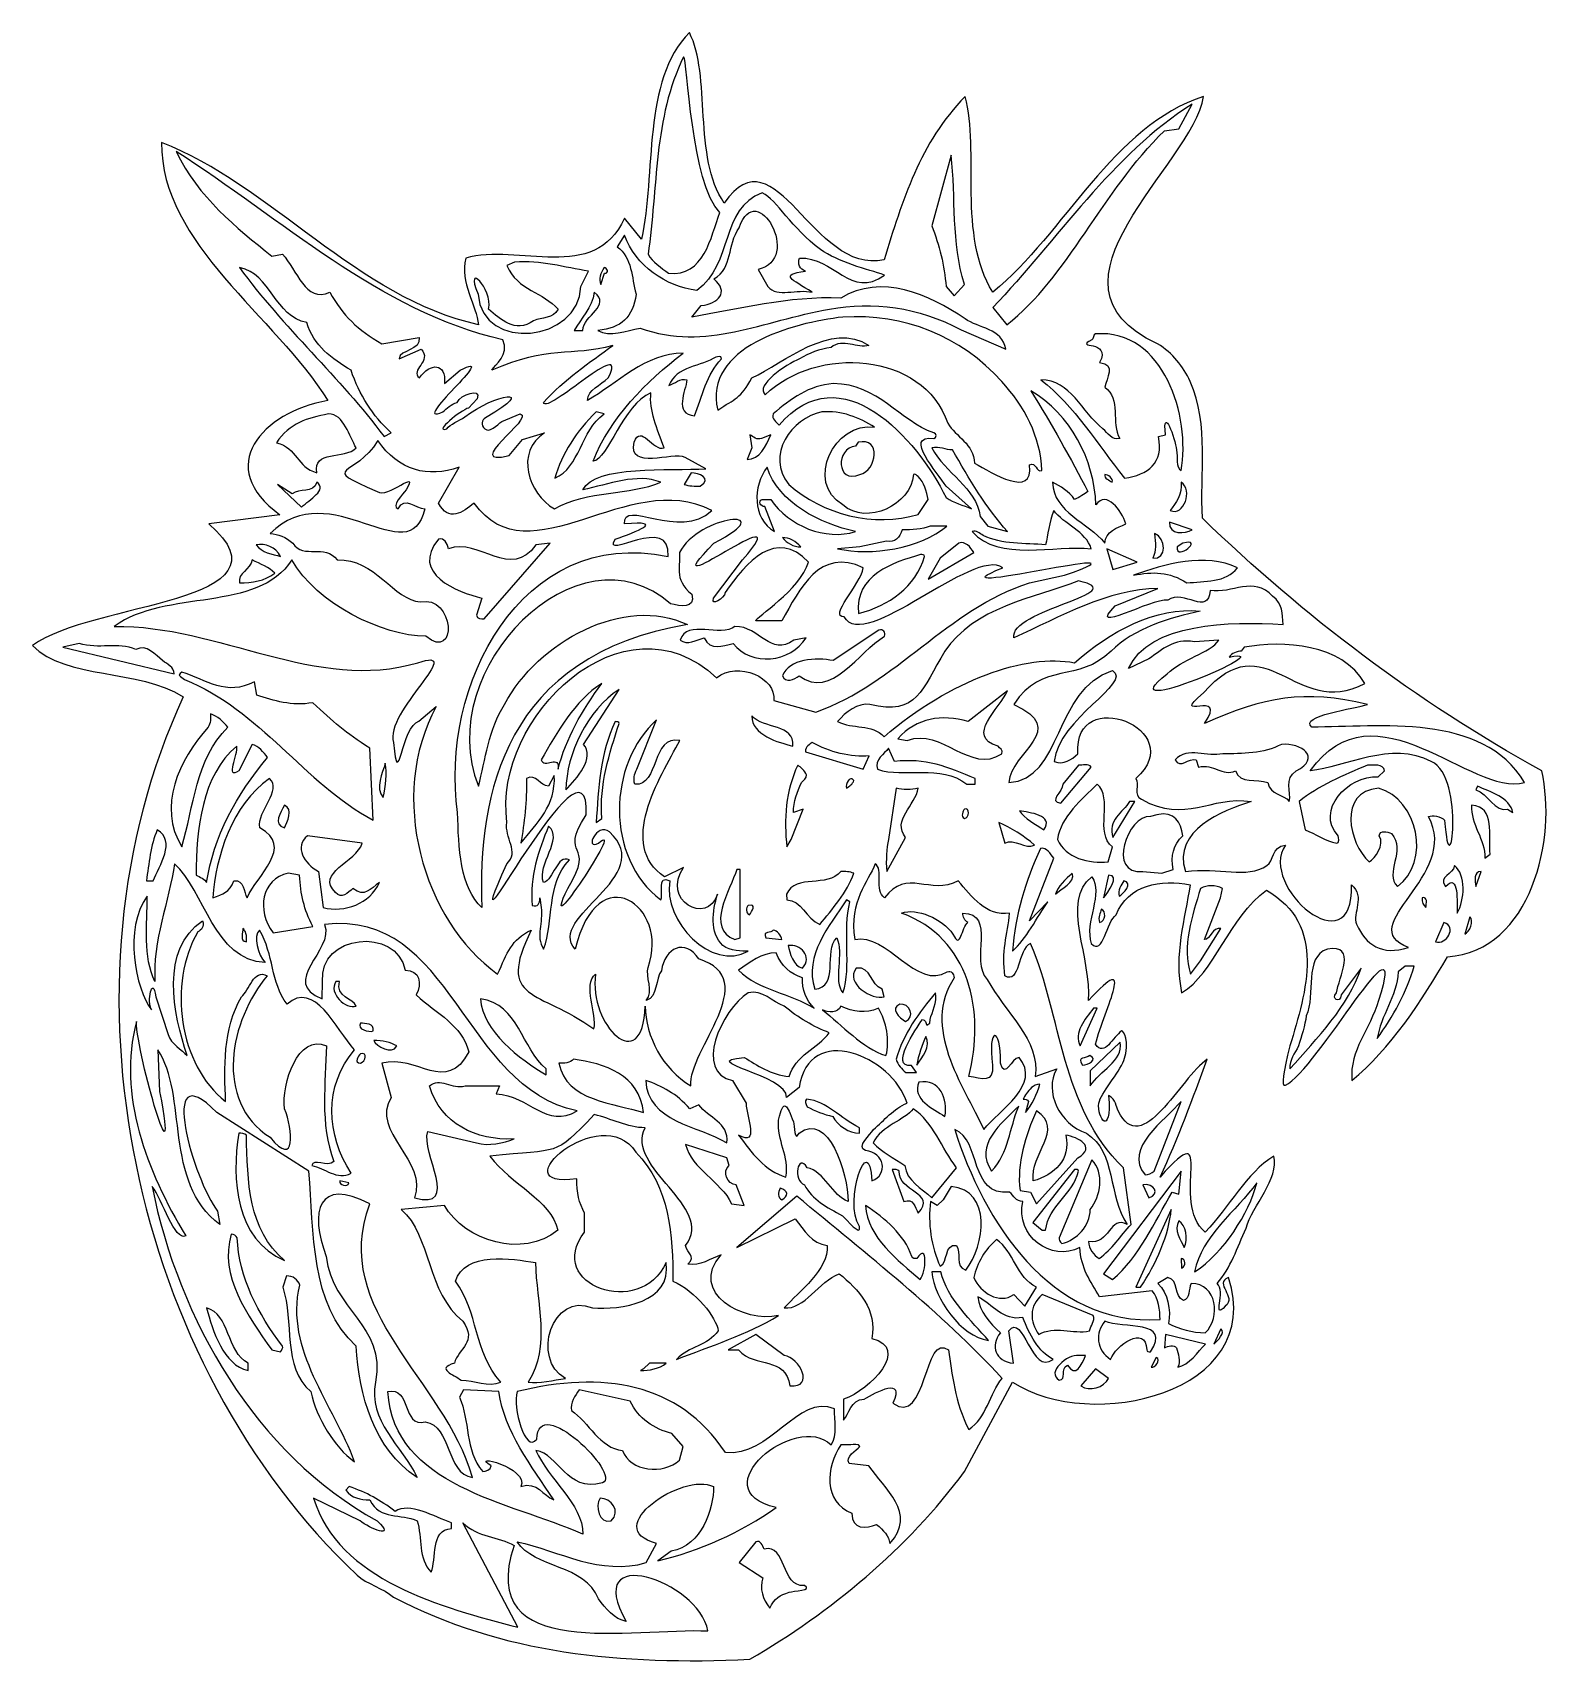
# Model space of a CAD drawing. Header units: centimetres. Extents: x -9.8 to 10, y -7.1 to 14.1.
import ezdxf

# ---------------------------------------------------------------- set-up
doc = ezdxf.new("R2010")
doc.units = ezdxf.units.CM
doc.header["$MEASUREMENT"] = 0
doc.layers.add('Ebene 1', color=7, linetype='Continuous')

msp = doc.modelspace()

# ---------------------------------------------------------------- linework, layer by layer
at = {"layer": 'Ebene 1'}
for points, knots in [([(4.1529, 0.34036), (4.25196, 0.28448), (4.25196, 0.19304), (4.27482, 0.14224), (4.27482, 0.14224), (4.5847, -0.50038), (5.08508, 0.57912), (5.43306, 0.81026), (5.43306, 0.81026), (5.24509, 0.31496), (5.0546, -0.22352), (4.82091, -0.71881), (4.82091, -0.71881), (5.58038, 0.14224), (4.93776, -1.06426), (5.40766, -1.43256), (5.40766, -1.43256), (5.715, -1.10998), (5.93598, -0.66801), (6.29666, -0.44704), (6.29666, -0.44704), (6.37032, -0.74168), (6.01726, -1.08711), (5.93598, -1.38176), (5.93598, -1.38176), (5.82168, -1.63322), (5.73786, -1.89992), (5.56005, -2.10058), (5.56005, -2.10058), (5.68198, -2.1971), (5.4864, -2.5908), (5.66673, -2.39521), (5.66673, -2.39521), (5.82422, -2.2733), (5.50926, -2.10058), (5.70738, -2.02437), (5.70738, -2.02437), (6.19759, -3.52806), (3.91922, -4.04622), (2.90576, -3.38074), (2.90576, -3.38074), (2.90576, -3.38074), (2.28092, -4.54152), (2.28092, -4.54152), (2.28092, -4.54152), (1.54432, -5.5499), (0.54102, -6.36778), (-0.50291, -6.97992), (-0.50291, -6.97992), (-2.17678, -7.05866), (-3.72618, -6.9088), (-5.1308, -6.1722), (-5.1308, -6.1722), (-5.25271, -6.06298), (-5.4864, -5.99948), (-5.60324, -5.88772), (-5.60324, -5.88772), (-8.50646, -3.14706), (-9.6012, 1.77292), (-7.85876, 5.51688), (-7.85876, 5.51688), (-8.4455, 5.88518), (-9.3853, 5.7404), (-9.81456, 6.18236), (-9.81456, 6.18236), (-9.0678, 6.74878), (-6.34238, 6.72338), (-7.52602, 7.76224), (-7.52602, 7.76224), (-7.52602, 7.76224), (-6.604, 7.88162), (-6.604, 7.88162), (-6.604, 7.88162), (-7.47014, 8.49884), (-6.83514, 9.21512), (-5.9817, 9.36244), (-5.9817, 9.36244), (-6.67258, 10.46988), (-8.14578, 11.38428), (-8.14324, 12.71524), (-8.14324, 12.71524), (-6.74116, 12.17422), (-5.59562, 10.6934), (-4.02844, 10.34796), (-4.02844, 10.34796), (-4.04875, 10.59688), (-4.27227, 10.89406), (-4.19354, 11.21156), (-4.19354, 11.21156), (-3.51536, 11.41222), (-2.52222, 10.8712), (-2.13106, 11.73226), (-2.13106, 11.73226), (-2.13106, 11.73226), (-1.91262, 11.46048), (-1.91262, 11.46048), (-1.91262, 11.46048), (-1.72466, 12.29614), (-1.905, 13.52042), (-1.29032, 14.14018), (-1.29032, 14.14018), (-1.0033, 13.59408), (-1.2446, 12.51966), (-0.8382, 11.92784), (-0.8382, 11.92784), (-0.1651, 12.89304), (0.3048, 10.99312), (1.23698, 11.1887), (1.23698, 11.1887), (1.4732, 11.95324), (1.70434, 12.71524), (2.28854, 13.3096), (2.28854, 13.3096), (2.48666, 12.59586), (2.18694, 11.51128), (2.64922, 10.7696), (2.64922, 10.7696), (3.5814, 11.53414), (4.21386, 12.93876), (5.3848, 13.3096), (5.3848, 13.3096), (5.23748, 12.4206), (3.10896, 10.86612), (4.7879, 10.10158), (4.7879, 10.10158), (4.98602, 9.97966), (5.1181, 9.80694), (5.21208, 9.61136), (5.21208, 9.61136), (5.46099, 9.0424), (5.334, 8.40232), (5.36956, 7.8359), (5.36956, 7.8359), (6.69544, 6.5532), (8.13054, 5.46862), (9.77392, 4.55422), (9.77392, 4.55422), (9.97712, 3.69062), (9.64184, 2.21488), (8.55218, 2.14122), (8.55218, 2.14122), (8.23468, 1.59512), (7.80034, 0.92964), (7.31012, 0.53594), (7.31012, 0.53594), (7.27964, 0.9398), (7.5438, 1.1938), (7.65556, 1.57226), (7.65556, 1.57226), (8.06704, 2.87274), (6.8453, 0.6477), (6.44652, 0.47498), (6.44652, 0.47498), (6.3881, 0.45212), (6.42112, 0.64516), (6.50494, 0.98298), (6.50494, 0.98298), (6.72337, 1.69672), (6.985, 2.56032), (6.20013, 3.00482), (6.20013, 3.00482), (5.72262, 2.65938), (5.51942, 1.9177), (5.10032, 1.67386), (5.10032, 1.67386), (4.99618, 2.16408), (5.14095, 2.63652), (5.21208, 3.07594), (5.21208, 3.07594), (4.8387, 3.1496), (4.39673, 3.07594), (4.24942, 2.68478), (4.24942, 2.68478), (4.12242, 2.60858), (4.08686, 2.14122), (3.92684, 2.31394), (3.92684, 2.31394), (3.83286, 2.58572), (4.09194, 2.97688), (3.93446, 3.17754), (3.93446, 3.17754), (3.52298, 2.88036), (3.94462, 2.09042), (3.89128, 1.57226), (3.89128, 1.57226), (4.5212, 2.26314), (4.10718, 1.4732), (3.98018, 1.00584), (3.98018, 1.00584), (4.09956, 0.83312), (4.20878, 1.1049), (4.32054, 1.17856), (4.32054, 1.17856), (4.3434, 1.18872), (4.43738, 1.04648), (4.34848, 0.79502), (4.34848, 0.79502), (4.29005, 0.62992), (4.04876, 0.3683), (4.0259, 0.24129), (4.0259, 0.24129), (3.99542, 0.04572), (4.19353, -0.2159), (4.1529, 0.34036)], [0, 0, 0, 0, 0.01960784, 0.01960784, 0.01960784, 0.01960784, 0.03921569, 0.03921569, 0.03921569, 0.03921569, 0.05882353, 0.05882353, 0.05882353, 0.05882353, 0.07843137, 0.07843137, 0.07843137, 0.07843137, 0.09803922, 0.09803922, 0.09803922, 0.09803922, 0.11764706, 0.11764706, 0.11764706, 0.11764706, 0.1372549, 0.1372549, 0.1372549, 0.1372549, 0.15686275, 0.15686275, 0.15686275, 0.15686275, 0.17647059, 0.17647059, 0.17647059, 0.17647059, 0.19607843, 0.19607843, 0.19607843, 0.19607843, 0.21568627, 0.21568627, 0.21568627, 0.21568627, 0.23529412, 0.23529412, 0.23529412, 0.23529412, 0.25490196, 0.25490196, 0.25490196, 0.25490196, 0.2745098, 0.2745098, 0.2745098, 0.2745098, 0.29411765, 0.29411765, 0.29411765, 0.29411765, 0.31372549, 0.31372549, 0.31372549, 0.31372549, 0.33333333, 0.33333333, 0.33333333, 0.33333333, 0.35294118, 0.35294118, 0.35294118, 0.35294118, 0.37254902, 0.37254902, 0.37254902, 0.37254902, 0.39215686, 0.39215686, 0.39215686, 0.39215686, 0.41176471, 0.41176471, 0.41176471, 0.41176471, 0.43137255, 0.43137255, 0.43137255, 0.43137255, 0.45098039, 0.45098039, 0.45098039, 0.45098039, 0.47058824, 0.47058824, 0.47058824, 0.47058824, 0.49019608, 0.49019608, 0.49019608, 0.49019608, 0.50980392, 0.50980392, 0.50980392, 0.50980392, 0.52941176, 0.52941176, 0.52941176, 0.52941176, 0.54901961, 0.54901961, 0.54901961, 0.54901961, 0.56862745, 0.56862745, 0.56862745, 0.56862745, 0.58823529, 0.58823529, 0.58823529, 0.58823529, 0.60784314, 0.60784314, 0.60784314, 0.60784314, 0.62745098, 0.62745098, 0.62745098, 0.62745098, 0.64705882, 0.64705882, 0.64705882, 0.64705882, 0.66666667, 0.66666667, 0.66666667, 0.66666667, 0.68627451, 0.68627451, 0.68627451, 0.68627451, 0.70588235, 0.70588235, 0.70588235, 0.70588235, 0.7254902, 0.7254902, 0.7254902, 0.7254902, 0.74509804, 0.74509804, 0.74509804, 0.74509804, 0.76470588, 0.76470588, 0.76470588, 0.76470588, 0.78431373, 0.78431373, 0.78431373, 0.78431373, 0.80392157, 0.80392157, 0.80392157, 0.80392157, 0.82352941, 0.82352941, 0.82352941, 0.82352941, 0.84313725, 0.84313725, 0.84313725, 0.84313725, 0.8627451, 0.8627451, 0.8627451, 0.8627451, 0.88235294, 0.88235294, 0.88235294, 0.88235294, 0.90196078, 0.90196078, 0.90196078, 0.90196078, 0.92156863, 0.92156863, 0.92156863, 0.92156863, 0.94117647, 0.94117647, 0.94117647, 0.94117647, 0.96078431, 0.96078431, 0.96078431, 0.96078431, 0.98039216, 0.98039216, 0.98039216, 0.98039216, 1, 1, 1, 1]), ([(-2.49936, 9.21512), (-2.49936, 9.21512), (-2.39776, 9.18972), (-2.39776, 9.18972), (-2.39776, 9.18972), (-2.70256, 8.9662), (-2.71018, 8.49884), (-3.0353, 8.35406), (-3.0353, 8.35406), (-2.94386, 8.6741), (-2.7559, 8.9662), (-2.49936, 9.21512)], [0, 0, 0, 0, 0.33333333, 0.33333333, 0.33333333, 0.33333333, 0.66666667, 0.66666667, 0.66666667, 0.66666667, 1, 1, 1, 1]), ([(-4.5466, 7.56158), (-4.46786, 7.58444), (-4.43992, 7.51332), (-4.41706, 7.43966), (-4.41706, 7.43966), (-4.02082, 7.58444), (-3.60426, 7.02056), (-3.28168, 7.49046), (-3.28168, 7.49046), (-3.28168, 7.49046), (-3.09626, 7.51332), (-3.09626, 7.51332), (-3.09626, 7.51332), (-3.09626, 7.51332), (-3.95223, 6.5278), (-3.95223, 6.5278), (-3.95223, 6.5278), (-3.99541, 6.5278), (-4.04368, 6.5278), (-4.05129, 6.57606), (-4.05129, 6.57606), (-4.05129, 6.57606), (-3.98272, 6.79958), (-3.98272, 6.79958), (-3.98272, 6.79958), (-4.3053, 6.8707), (-4.91998, 7.12216), (-4.5466, 7.56158)], [0, 0, 0, 0, 0.14285714, 0.14285714, 0.14285714, 0.14285714, 0.28571429, 0.28571429, 0.28571429, 0.28571429, 0.42857143, 0.42857143, 0.42857143, 0.42857143, 0.57142857, 0.57142857, 0.57142857, 0.57142857, 0.71428571, 0.71428571, 0.71428571, 0.71428571, 0.85714286, 0.85714286, 0.85714286, 0.85714286, 1, 1, 1, 1]), ([(2.20726, 7.51332), (2.29616, 7.53872), (2.35712, 7.46252), (2.40284, 7.38886), (2.40284, 7.38886), (2.40284, 7.38886), (1.81102, 7.04342), (1.81102, 7.04342), (1.81102, 7.04342), (1.81102, 7.04342), (1.96596, 7.31774), (1.96596, 7.31774), (1.96596, 7.31774), (1.96596, 7.31774), (2.20726, 7.51332), (2.20726, 7.51332)], [0, 0, 0, 0, 0.25, 0.25, 0.25, 0.25, 0.5, 0.5, 0.5, 0.5, 0.75, 0.75, 0.75, 0.75, 1, 1, 1, 1]), ([(1.71196, 7.36346), (1.73228, 7.36346), (1.7653, 7.36346), (1.76276, 7.3406), (1.76276, 7.3406), (1.651, 6.94436), (1.29794, 6.69798), (0.90678, 6.59892), (0.90678, 6.59892), (0.84836, 7.09422), (1.36398, 7.26694), (1.71196, 7.36346)], [0, 0, 0, 0, 0.33333333, 0.33333333, 0.33333333, 0.33333333, 0.66666667, 0.66666667, 0.66666667, 0.66666667, 1, 1, 1, 1]), ([(-0.6985, 6.43128), (-0.37338, 6.43128), (-0.2413, 6.0325), (0.06604, 6.25348), (0.06604, 6.25348), (0.06604, 6.25348), (0.22606, 6.28142), (0.22606, 6.28142), (0.22606, 6.28142), (0.02286, 5.95884), (-0.48768, 5.90804), (-0.72136, 6.20776), (-0.72136, 6.20776), (-0.8636, 6.18236), (-1.01092, 6.1087), (-1.09728, 6.28142), (-1.09728, 6.28142), (-1.1938, 6.25348), (-1.3208, 6.18236), (-1.4097, 6.25348), (-1.4097, 6.25348), (-1.3208, 6.5278), (-0.88392, 6.28142), (-0.6985, 6.43128)], [0, 0, 0, 0, 0.16666667, 0.16666667, 0.16666667, 0.16666667, 0.33333333, 0.33333333, 0.33333333, 0.33333333, 0.5, 0.5, 0.5, 0.5, 0.66666667, 0.66666667, 0.66666667, 0.66666667, 0.83333333, 0.83333333, 0.83333333, 0.83333333, 1, 1, 1, 1]), ([(1.17094, 6.38048), (1.22428, 6.40334), (1.25984, 6.35508), (1.2446, 6.30428), (1.2446, 6.30428), (0.90678, 6.1087), (0.55626, 5.46862), (0.13462, 5.78866), (0.13462, 5.78866), (0.07366, 5.7404), (-0.04318, 5.6896), (-0.08128, 5.78866), (-0.08128, 5.78866), (0, 6.00964), (0.36068, 6.0325), (0.57658, 5.98678), (0.57658, 5.98678), (0.57658, 5.98678), (1.17094, 6.38048), (1.17094, 6.38048)], [0, 0, 0, 0, 0.2, 0.2, 0.2, 0.2, 0.4, 0.4, 0.4, 0.4, 0.6, 0.6, 0.6, 0.6, 0.8, 0.8, 0.8, 0.8, 1, 1, 1, 1]), ([(-2.99466, 4.57708), (-2.96164, 4.77774), (-3.17754, 4.57708), (-3.21564, 4.699), (-3.21564, 4.699), (-3.0099, 5.04952), (-2.77876, 5.46862), (-2.42824, 5.6896), (-2.42824, 5.6896), (-2.68224, 5.34416), (-2.89306, 4.97332), (-2.99466, 4.57708)], [0, 0, 0, 0, 0.33333333, 0.33333333, 0.33333333, 0.33333333, 0.66666667, 0.66666667, 0.66666667, 0.66666667, 1, 1, 1, 1]), ([(-2.20218, 5.6134), (-2.20218, 5.6134), (-2.66446, 4.89966), (-2.66446, 4.89966), (-2.66446, 4.89966), (-2.50698, 4.72694), (-2.7559, 4.45516), (-2.89306, 4.30784), (-2.89306, 4.30784), (-2.88544, 4.77774), (-2.61366, 5.34416), (-2.20218, 5.6134)], [0, 0, 0, 0, 0.33333333, 0.33333333, 0.33333333, 0.33333333, 0.66666667, 0.66666667, 0.66666667, 0.66666667, 1, 1, 1, 1]), ([(2.83972, 5.59308), (2.7432, 5.3721), (2.28346, 4.99872), (2.7178, 4.8768), (2.7178, 4.8768), (2.73558, 4.84886), (2.78638, 4.826), (2.76606, 4.77774), (2.76606, 4.77774), (2.35204, 4.50342), (1.98882, 5.12318), (1.53924, 4.95046), (1.53924, 4.95046), (1.53924, 4.95046), (1.41732, 4.97332), (1.41732, 4.97332), (1.41732, 4.97332), (1.66116, 5.2451), (1.98374, 5.2959), (2.32918, 5.1943), (2.32918, 5.1943), (2.32918, 5.1943), (2.83972, 5.59308), (2.83972, 5.59308)], [0, 0, 0, 0, 0.16666667, 0.16666667, 0.16666667, 0.16666667, 0.33333333, 0.33333333, 0.33333333, 0.33333333, 0.5, 0.5, 0.5, 0.5, 0.66666667, 0.66666667, 0.66666667, 0.66666667, 0.83333333, 0.83333333, 0.83333333, 0.83333333, 1, 1, 1, 1]), ([(-7.5057, 5.2959), (-7.42187, 5.26796), (-7.33298, 5.1943), (-7.28218, 5.12318), (-7.28218, 5.12318), (-7.70128, 4.699), (-7.7216, 4.08686), (-7.87908, 3.5687), (-7.87908, 3.5687), (-8.19658, 4.08686), (-7.91972, 4.699), (-7.53618, 5.12318), (-7.53618, 5.12318), (-7.5057, 5.1689), (-7.50062, 5.2451), (-7.5057, 5.2959)], [0, 0, 0, 0, 0.25, 0.25, 0.25, 0.25, 0.5, 0.5, 0.5, 0.5, 0.75, 0.75, 0.75, 0.75, 1, 1, 1, 1]), ([(-2.25298, 5.1943), (-2.23266, 5.1943), (-2.19964, 5.1943), (-2.20218, 5.1689), (-2.20218, 5.1689), (-2.32664, 4.77774), (-2.46126, 4.3815), (-2.4257, 3.937), (-2.4257, 3.937), (-2.4257, 3.937), (-2.49936, 3.8862), (-2.49936, 3.8862), (-2.49936, 3.8862), (-2.47142, 4.30784), (-2.44856, 4.8006), (-2.25298, 5.1943)], [0, 0, 0, 0, 0.25, 0.25, 0.25, 0.25, 0.5, 0.5, 0.5, 0.5, 0.75, 0.75, 0.75, 0.75, 1, 1, 1, 1]), ([(-6.96468, 4.89966), (-6.88086, 4.8768), (-6.8199, 4.8006), (-6.76402, 4.72694), (-6.76402, 4.72694), (-7.16788, 4.25958), (-7.47014, 3.69062), (-7.5565, 3.10388), (-7.5565, 3.10388), (-7.5819, 3.1496), (-7.64286, 3.17754), (-7.69366, 3.2004), (-7.69366, 3.2004), (-7.69366, 3.78968), (-7.61746, 4.50342), (-7.16534, 4.8768), (-7.16534, 4.8768), (-7.13994, 4.77774), (-7.32028, 4.4323), (-7.13994, 4.55422), (-7.13994, 4.55422), (-7.13994, 4.55422), (-6.96468, 4.89966), (-6.96468, 4.89966)], [0, 0, 0, 0, 0.16666667, 0.16666667, 0.16666667, 0.16666667, 0.33333333, 0.33333333, 0.33333333, 0.33333333, 0.5, 0.5, 0.5, 0.5, 0.66666667, 0.66666667, 0.66666667, 0.66666667, 0.83333333, 0.83333333, 0.83333333, 0.83333333, 1, 1, 1, 1]), ([(6.39572, 4.89966), (6.65734, 4.92252), (6.91896, 4.72694), (6.58876, 4.55422), (6.58876, 4.55422), (6.42366, 4.45516), (6.53034, 4.28244), (6.49732, 4.15798), (6.49732, 4.15798), (6.42112, 4.25958), (6.2484, 4.23672), (6.22046, 4.40436), (6.22046, 4.40436), (6.07822, 4.45516), (5.8547, 4.3815), (5.80136, 4.55422), (5.80136, 4.55422), (5.62102, 4.47802), (5.52196, 4.65328), (5.31876, 4.60502), (5.31876, 4.60502), (5.31876, 4.60502), (5.28828, 4.699), (5.28828, 4.699), (5.28828, 4.699), (5.19684, 4.72694), (5.07746, 4.57708), (5.0165, 4.699), (5.0165, 4.699), (5.17652, 4.8768), (5.43814, 4.72694), (5.63372, 4.77774), (5.63372, 4.77774), (5.88263, 4.77774), (6.16966, 4.77774), (6.39572, 4.89966)], [0, 0, 0, 0, 0.11111111, 0.11111111, 0.11111111, 0.11111111, 0.22222222, 0.22222222, 0.22222222, 0.22222222, 0.33333333, 0.33333333, 0.33333333, 0.33333333, 0.44444444, 0.44444444, 0.44444444, 0.44444444, 0.55555556, 0.55555556, 0.55555556, 0.55555556, 0.66666667, 0.66666667, 0.66666667, 0.66666667, 0.77777778, 0.77777778, 0.77777778, 0.77777778, 0.88888889, 0.88888889, 0.88888889, 0.88888889, 1, 1, 1, 1]), ([(-6.74116, 4.45516), (-6.56844, 4.30784), (-6.90626, 4.03606), (-6.86562, 3.81508), (-6.86562, 3.81508), (-6.41096, 3.5687), (-6.90626, 3.2004), (-7.03072, 2.90576), (-7.03072, 2.90576), (-7.07898, 2.97688), (-7.0612, 3.1496), (-7.20344, 3.12674), (-7.20344, 3.12674), (-7.25932, 2.97688), (-7.34568, 2.95402), (-7.47522, 2.90576), (-7.47522, 2.90576), (-7.43966, 3.44932), (-7.2263, 4.10972), (-6.74116, 4.45516)], [0, 0, 0, 0, 0.2, 0.2, 0.2, 0.2, 0.4, 0.4, 0.4, 0.4, 0.6, 0.6, 0.6, 0.6, 0.8, 0.8, 0.8, 0.8, 1, 1, 1, 1]), ([(-3.04292, 4.4958), (-3.02514, 4.1021), (-3.26136, 3.8862), (-3.47726, 3.61442), (-3.47726, 3.61442), (-3.43154, 3.8862), (-3.40106, 4.15798), (-3.4036, 4.45516), (-3.4036, 4.45516), (-3.28168, 4.52628), (-3.22326, 4.3561), (-3.11912, 4.3561), (-3.11912, 4.3561), (-3.11912, 4.3561), (-3.04292, 4.4958), (-3.04292, 4.4958)], [0, 0, 0, 0, 0.25, 0.25, 0.25, 0.25, 0.5, 0.5, 0.5, 0.5, 0.75, 0.75, 0.75, 0.75, 1, 1, 1, 1]), ([(3.76174, 4.62788), (3.81508, 4.62788), (3.88874, 4.65328), (3.92684, 4.60502), (3.92684, 4.60502), (3.92684, 4.60502), (3.5306, 4.13512), (3.5306, 4.13512), (3.5306, 4.13512), (3.36296, 4.15798), (3.55854, 4.28244), (3.55854, 4.3815), (3.55854, 4.3815), (3.55854, 4.3815), (3.76174, 4.62788), (3.76174, 4.62788)], [0, 0, 0, 0, 0.25, 0.25, 0.25, 0.25, 0.5, 0.5, 0.5, 0.5, 0.75, 0.75, 0.75, 0.75, 1, 1, 1, 1]), ([(7.51078, 4.62788), (7.5819, 4.62788), (7.72414, 4.65328), (7.73176, 4.55422), (7.73176, 4.55422), (7.73176, 4.55422), (7.65048, 4.47802), (7.65048, 4.47802), (7.65048, 4.47802), (7.25932, 4.50342), (6.83005, 4.03606), (7.13232, 3.71348), (7.13232, 3.71348), (7.1374, 3.69062), (7.15264, 3.61442), (7.11454, 3.61442), (7.11454, 3.61442), (6.96468, 3.64236), (6.83767, 3.74142), (6.70306, 3.78968), (6.70306, 3.78968), (6.70306, 3.78968), (6.62685, 4.15798), (6.62685, 4.15798), (6.62685, 4.15798), (6.86562, 4.3561), (7.21106, 4.50342), (7.51078, 4.62788)], [0, 0, 0, 0, 0.14285714, 0.14285714, 0.14285714, 0.14285714, 0.28571429, 0.28571429, 0.28571429, 0.28571429, 0.42857143, 0.42857143, 0.42857143, 0.42857143, 0.57142857, 0.57142857, 0.57142857, 0.57142857, 0.71428571, 0.71428571, 0.71428571, 0.71428571, 0.85714286, 0.85714286, 0.85714286, 0.85714286, 1, 1, 1, 1]), ([(4.00558, 4.3815), (4.2164, 4.20878), (3.96748, 3.74142), (4.20116, 3.5687), (4.20116, 3.5687), (4.20116, 3.5687), (4.14782, 3.37312), (4.14782, 3.37312), (4.14782, 3.37312), (3.8989, 3.35026), (3.59156, 3.42138), (3.48742, 3.66522), (3.48742, 3.66522), (3.53568, 3.9624), (3.79984, 4.18592), (4.00558, 4.3815)], [0, 0, 0, 0, 0.25, 0.25, 0.25, 0.25, 0.5, 0.5, 0.5, 0.5, 0.75, 0.75, 0.75, 0.75, 1, 1, 1, 1]), ([(7.65556, 4.3307), (8.16864, 4.18592), (8.33882, 3.37312), (7.90194, 3.05308), (7.90194, 3.05308), (7.72414, 3.2258), (8.01878, 3.52298), (7.8232, 3.74142), (7.8232, 3.74142), (7.76732, 3.76428), (7.68096, 3.78968), (7.66318, 3.71348), (7.66318, 3.71348), (7.74446, 3.59156), (7.60984, 3.42138), (7.53364, 3.37312), (7.53364, 3.37312), (7.27202, 3.61442), (7.12216, 4.28244), (7.65556, 4.3307)], [0, 0, 0, 0, 0.2, 0.2, 0.2, 0.2, 0.4, 0.4, 0.4, 0.4, 0.6, 0.6, 0.6, 0.6, 0.8, 0.8, 0.8, 0.8, 1, 1, 1, 1]), ([(2.99466, 4.03606), (3.1242, 4.0132), (3.44678, 3.98526), (3.31216, 3.78968), (3.31216, 3.78968), (3.20548, 3.86334), (3.05816, 3.937), (2.99466, 4.03606)], [0, 0, 0, 0, 0.5, 0.5, 0.5, 0.5, 1, 1, 1, 1]), ([(4.78028, 3.98526), (5.00888, 4.03606), (5.08762, 3.8862), (5.11556, 3.71348), (5.11556, 3.71348), (4.98856, 3.59156), (4.95808, 3.44932), (4.98856, 3.2766), (4.98856, 3.2766), (4.98856, 3.2766), (4.84378, 3.2258), (4.84378, 3.2258), (4.84378, 3.2258), (4.84378, 3.2258), (4.5974, 3.24866), (4.5974, 3.24866), (4.5974, 3.24866), (4.12242, 3.2004), (4.40181, 3.98526), (4.69392, 3.9624), (4.69392, 3.9624), (4.69392, 3.9624), (4.78028, 3.98526), (4.78028, 3.98526)], [0, 0, 0, 0, 0.16666667, 0.16666667, 0.16666667, 0.16666667, 0.33333333, 0.33333333, 0.33333333, 0.33333333, 0.5, 0.5, 0.5, 0.5, 0.66666667, 0.66666667, 0.66666667, 0.66666667, 0.83333333, 0.83333333, 0.83333333, 0.83333333, 1, 1, 1, 1]), ([(4.42468, 4.15798), (4.42468, 4.15798), (4.49326, 4.15798), (4.49326, 4.15798), (4.49326, 4.15798), (4.49326, 4.15798), (4.20878, 3.69062), (4.20878, 3.69062), (4.20878, 3.69062), (4.13258, 3.91414), (4.33578, 4.0132), (4.42468, 4.15798)], [0, 0, 0, 0, 0.33333333, 0.33333333, 0.33333333, 0.33333333, 0.66666667, 0.66666667, 0.66666667, 0.66666667, 1, 1, 1, 1]), ([(-3.11658, 3.83794), (-2.91592, 3.66522), (-3.27406, 3.35026), (-3.18262, 3.10388), (-3.18262, 3.10388), (-3.048, 3.1496), (-3.0099, 3.47218), (-2.84734, 3.39852), (-2.84734, 3.39852), (-3.15468, 3.07594), (-3.04038, 2.60858), (-3.18262, 2.24028), (-3.18262, 2.24028), (-3.29184, 2.413), (-3.18262, 2.58572), (-3.21564, 2.7813), (-3.21564, 2.7813), (-3.21564, 2.7813), (-3.23088, 2.90576), (-3.23088, 2.90576), (-3.23088, 2.90576), (-3.22834, 2.8321), (-3.25882, 2.7813), (-3.32994, 2.80924), (-3.32994, 2.80924), (-3.36296, 3.17754), (-3.2512, 3.52298), (-3.11658, 3.83794)], [0, 0, 0, 0, 0.14285714, 0.14285714, 0.14285714, 0.14285714, 0.28571429, 0.28571429, 0.28571429, 0.28571429, 0.42857143, 0.42857143, 0.42857143, 0.42857143, 0.57142857, 0.57142857, 0.57142857, 0.57142857, 0.71428571, 0.71428571, 0.71428571, 0.71428571, 0.85714286, 0.85714286, 0.85714286, 0.85714286, 1, 1, 1, 1]), ([(-8.19658, 3.78968), (-7.94766, 3.64236), (-8.16864, 3.3274), (-8.24992, 3.12674), (-8.24992, 3.12674), (-8.24992, 3.12674), (-8.33882, 3.12674), (-8.33882, 3.12674), (-8.33882, 3.12674), (-8.30326, 3.35026), (-8.28548, 3.59156), (-8.19658, 3.78968)], [0, 0, 0, 0, 0.33333333, 0.33333333, 0.33333333, 0.33333333, 0.66666667, 0.66666667, 0.66666667, 0.66666667, 1, 1, 1, 1]), ([(-6.2484, 3.71348), (-6.2484, 3.71348), (-5.5372, 3.61442), (-5.5372, 3.61442), (-5.5372, 3.61442), (-5.61086, 3.37312), (-6.15187, 3.2258), (-5.88264, 2.97688), (-5.88264, 2.97688), (-5.80644, 2.88036), (-5.72262, 2.97688), (-5.65658, 3.02768), (-5.65658, 3.02768), (-5.4991, 2.90576), (-5.43306, 3.02768), (-5.31368, 3.10388), (-5.31368, 3.10388), (-5.43052, 2.8321), (-5.77088, 2.70764), (-6.04266, 2.7813), (-6.04266, 2.7813), (-6.04266, 2.7813), (-6.10616, 3.24866), (-6.10616, 3.24866), (-6.10616, 3.24866), (-6.29412, 3.35026), (-6.41858, 3.5687), (-6.2484, 3.71348)], [0, 0, 0, 0, 0.14285714, 0.14285714, 0.14285714, 0.14285714, 0.28571429, 0.28571429, 0.28571429, 0.28571429, 0.42857143, 0.42857143, 0.42857143, 0.42857143, 0.57142857, 0.57142857, 0.57142857, 0.57142857, 0.71428571, 0.71428571, 0.71428571, 0.71428571, 0.85714286, 0.85714286, 0.85714286, 0.85714286, 1, 1, 1, 1]), ([(-7.97306, 3.35026), (-7.58698, 3.00482), (-7.4549, 2.09042), (-6.79704, 2.06756), (-6.79704, 2.06756), (-6.88848, 2.16408), (-6.9596, 2.413), (-6.86816, 2.48666), (-6.86816, 2.48666), (-6.6802, 2.16408), (-6.731, 1.81864), (-6.51256, 1.524), (-6.51256, 1.524), (-6.1595, 1.84658), (-5.87756, 1.20396), (-5.63626, 0.93218), (-5.63626, 0.93218), (-6.04266, 0.46482), (-5.99694, -0.17526), (-5.68198, -0.66801), (-5.68198, -0.66801), (-5.85978, -0.76961), (-6.02488, -0.5969), (-6.18998, -0.56895), (-6.18998, -0.56895), (-6.17728, -0.4699), (-5.98678, -0.5969), (-5.9055, -0.51816), (-5.9055, -0.51816), (-6.09092, -0.02793), (-6.00964, 0.51308), (-6.00202, 0.98298), (-6.00202, 0.98298), (-6.37032, 1.1557), (-6.58368, 0.48768), (-6.54558, 0.16764), (-6.54558, 0.16764), (-6.43128, -0.1016), (-6.39572, -0.61975), (-6.73354, -0.20066), (-6.73354, -0.20066), (-7.47014, 0.26416), (-7.2517, 1.32842), (-6.7691, 1.89484), (-6.7691, 1.89484), (-6.94182, 1.9939), (-7.0104, 1.69672), (-7.10184, 1.62306), (-7.10184, 1.62306), (-7.3533, 1.20396), (-7.32536, 0.6858), (-7.31012, 0.26416), (-7.31012, 0.26416), (-7.91718, 0.73406), (-8.06196, 1.79578), (-7.6708, 2.4638), (-7.6708, 2.4638), (-7.62762, 2.48666), (-7.57936, 2.53492), (-7.60984, 2.60858), (-7.60984, 2.60858), (-8.16102, 2.24028), (-7.99338, 1.39954), (-7.80796, 0.85852), (-7.80796, 0.85852), (-7.87908, 0.93218), (-8.01878, 1.00584), (-8.05434, 1.13284), (-8.05434, 1.13284), (-8.05434, 1.13284), (-8.21436, 1.62306), (-8.21436, 1.62306), (-8.21436, 1.62306), (-8.25754, 1.9177), (-8.34136, 1.5494), (-8.27024, 1.45034), (-8.27024, 1.45034), (-8.48106, 1.72212), (-8.63854, 2.50952), (-8.32612, 2.92862), (-8.32612, 2.92862), (-8.32612, 2.56032), (-8.38708, 2.14122), (-8.22706, 1.81864), (-8.22706, 1.81864), (-8.26262, 2.3368), (-8.0391, 2.88036), (-7.97306, 3.35026)], [0, 0, 0, 0, 0.04545455, 0.04545455, 0.04545455, 0.04545455, 0.09090909, 0.09090909, 0.09090909, 0.09090909, 0.13636364, 0.13636364, 0.13636364, 0.13636364, 0.18181818, 0.18181818, 0.18181818, 0.18181818, 0.22727273, 0.22727273, 0.22727273, 0.22727273, 0.27272727, 0.27272727, 0.27272727, 0.27272727, 0.31818182, 0.31818182, 0.31818182, 0.31818182, 0.36363636, 0.36363636, 0.36363636, 0.36363636, 0.40909091, 0.40909091, 0.40909091, 0.40909091, 0.45454545, 0.45454545, 0.45454545, 0.45454545, 0.5, 0.5, 0.5, 0.5, 0.54545455, 0.54545455, 0.54545455, 0.54545455, 0.59090909, 0.59090909, 0.59090909, 0.59090909, 0.63636364, 0.63636364, 0.63636364, 0.63636364, 0.68181818, 0.68181818, 0.68181818, 0.68181818, 0.72727273, 0.72727273, 0.72727273, 0.72727273, 0.77272727, 0.77272727, 0.77272727, 0.77272727, 0.81818182, 0.81818182, 0.81818182, 0.81818182, 0.86363636, 0.86363636, 0.86363636, 0.86363636, 0.90909091, 0.90909091, 0.90909091, 0.90909091, 0.95454545, 0.95454545, 0.95454545, 0.95454545, 1, 1, 1, 1]), ([(-6.49732, 3.2258), (-6.49732, 3.2258), (-6.35, 3.2004), (-6.35, 3.2004), (-6.35, 3.2004), (-6.33476, 2.95402), (-6.29666, 2.75844), (-6.17728, 2.53492), (-6.17728, 2.53492), (-6.17728, 2.53492), (-6.6929, 2.4511), (-6.6929, 2.4511), (-6.6929, 2.4511), (-6.91388, 2.74828), (-6.8453, 3.1496), (-6.49732, 3.2258)], [0, 0, 0, 0, 0.25, 0.25, 0.25, 0.25, 0.5, 0.5, 0.5, 0.5, 0.75, 0.75, 0.75, 0.75, 1, 1, 1, 1]), ([(-6.02488, 2.56032), (-4.36372, 2.75844), (-4.22402, 0.44196), (-2.74828, 0.14224), (-2.74828, 0.14224), (-3.13944, -0.1016), (-3.37058, 0.34036), (-3.79984, 0.36322), (-3.79984, 0.36322), (-3.79984, 0.36322), (-3.75666, 0.46482), (-3.75666, 0.46482), (-3.75666, 0.46482), (-3.75666, 0.46482), (-4.20116, 0.46482), (-4.20116, 0.46482), (-4.20116, 0.46482), (-4.37133, 0.41402), (-4.53135, 0.58674), (-4.66344, 0.46482), (-4.66344, 0.46482), (-4.51612, -0.02793), (-4.05891, -0.24637), (-3.56616, -0.22352), (-3.56616, -0.22352), (-3.70332, -0.27432), (-3.89635, -0.32258), (-4.05129, -0.27432), (-4.05129, -0.27432), (-4.05129, -0.27432), (-4.68629, -0.127), (-4.68629, -0.127), (-4.68629, -0.127), (-4.78028, -0.39624), (-4.24688, -1.16078), (-4.85902, -0.98805), (-4.85902, -0.98805), (-4.6736, -0.51816), (-5.43813, -0.127), (-5.16128, 0.31496), (-5.16128, 0.31496), (-5.16128, 0.31496), (-5.2832, 0.75946), (-5.2832, 0.75946), (-5.2832, 0.75946), (-4.82346, 0.88138), (-4.44754, 0.34036), (-4.1529, 0.90932), (-4.1529, 0.90932), (-4.24434, 1.25476), (-4.56184, 1.39954), (-4.83616, 1.64592), (-4.83616, 1.64592), (-4.75488, 1.79578), (-4.7879, 1.9685), (-4.98094, 1.9685), (-4.98094, 1.9685), (-5.08762, 2.53492), (-6.10616, 2.43586), (-6.05028, 1.81864), (-6.05028, 1.81864), (-6.05028, 1.81864), (-6.05536, 1.59512), (-6.05536, 1.59512), (-6.05536, 1.59512), (-6.62432, 1.81864), (-5.89534, 2.21488), (-6.02488, 2.56032)], [0, 0, 0, 0, 0.05882353, 0.05882353, 0.05882353, 0.05882353, 0.11764706, 0.11764706, 0.11764706, 0.11764706, 0.17647059, 0.17647059, 0.17647059, 0.17647059, 0.23529412, 0.23529412, 0.23529412, 0.23529412, 0.29411765, 0.29411765, 0.29411765, 0.29411765, 0.35294118, 0.35294118, 0.35294118, 0.35294118, 0.41176471, 0.41176471, 0.41176471, 0.41176471, 0.47058824, 0.47058824, 0.47058824, 0.47058824, 0.52941176, 0.52941176, 0.52941176, 0.52941176, 0.58823529, 0.58823529, 0.58823529, 0.58823529, 0.64705882, 0.64705882, 0.64705882, 0.64705882, 0.70588235, 0.70588235, 0.70588235, 0.70588235, 0.76470588, 0.76470588, 0.76470588, 0.76470588, 0.82352941, 0.82352941, 0.82352941, 0.82352941, 0.88235294, 0.88235294, 0.88235294, 0.88235294, 0.94117647, 0.94117647, 0.94117647, 0.94117647, 1, 1, 1, 1]), ([(-0.2032, 2.48666), (-0.14224, 2.48666), (-0.10414, 2.413), (-0.0889, 2.36474), (-0.0889, 2.36474), (-0.0889, 2.36474), (-0.29718, 2.3876), (-0.29718, 2.3876), (-0.29718, 2.3876), (-0.34544, 2.48666), (-0.22352, 2.43586), (-0.2032, 2.48666)], [0, 0, 0, 0, 0.33333333, 0.33333333, 0.33333333, 0.33333333, 0.66666667, 0.66666667, 0.66666667, 0.66666667, 1, 1, 1, 1]), ([(-0.00762, 2.286), (0.14986, 2.31394), (0.31496, 2.14122), (0.1778, 1.9939), (0.1778, 1.9939), (0.06096, 2.0193), (0.0127, 2.19202), (-0.00762, 2.286)], [0, 0, 0, 0, 0.5, 0.5, 0.5, 0.5, 1, 1, 1, 1]), ([(0.8763, 1.9939), (1.08204, 2.0193), (1.05664, 1.77292), (1.21412, 1.72212), (1.21412, 1.72212), (1.21412, 1.72212), (1.23698, 1.62306), (1.23698, 1.62306), (1.23698, 1.62306), (1.08712, 1.57226), (0.72136, 1.79578), (0.8763, 1.9939)], [0, 0, 0, 0, 0.33333333, 0.33333333, 0.33333333, 0.33333333, 0.66666667, 0.66666667, 0.66666667, 0.66666667, 1, 1, 1, 1]), ([(-5.87756, 1.81864), (-5.87756, 1.81864), (-5.83184, 1.81864), (-5.83184, 1.81864), (-5.83184, 1.81864), (-5.88264, 1.62306), (-5.65658, 1.59512), (-5.6134, 1.50114), (-5.6134, 1.50114), (-5.74802, 1.45034), (-5.9817, 1.67386), (-5.87756, 1.81864)], [0, 0, 0, 0, 0.33333333, 0.33333333, 0.33333333, 0.33333333, 0.66666667, 0.66666667, 0.66666667, 0.66666667, 1, 1, 1, 1]), ([(-4.00303, 1.59512), (-3.50012, 1.524), (-3.47218, 0.95504), (-3.14706, 0.6858), (-3.14706, 0.6858), (-3.14706, 0.6858), (-3.14706, 0.6096), (-3.14706, 0.6096), (-3.14706, 0.6096), (-3.49504, 0.81026), (-3.97256, 1.17856), (-4.00303, 1.59512)], [0, 0, 0, 0, 0.33333333, 0.33333333, 0.33333333, 0.33333333, 0.66666667, 0.66666667, 0.66666667, 0.66666667, 1, 1, 1, 1]), ([(1.44018, 1.524), (1.56972, 1.5494), (1.64592, 1.35128), (1.51638, 1.30048), (1.51638, 1.30048), (1.4351, 1.35128), (1.30556, 1.4732), (1.44018, 1.524)], [0, 0, 0, 0, 0.5, 0.5, 0.5, 0.5, 1, 1, 1, 1]), ([(-5.55752, 1.27762), (-5.4991, 1.27762), (-5.37718, 1.27762), (-5.39242, 1.17856), (-5.39242, 1.17856), (-5.4483, 1.1557), (-5.6134, 1.20396), (-5.55752, 1.27762)], [0, 0, 0, 0, 0.5, 0.5, 0.5, 0.5, 1, 1, 1, 1]), ([(-5.55752, 0.88138), (-5.461, 0.90932), (-5.49402, 0.78232), (-5.55752, 0.75946), (-5.55752, 0.75946), (-5.6515, 0.75946), (-5.588, 0.85852), (-5.55752, 0.88138)], [0, 0, 0, 0, 0.5, 0.5, 0.5, 0.5, 1, 1, 1, 1]), ([(-5.38479, 1.0541), (-5.28066, 1.0541), (-5.16636, 1.03124), (-5.08762, 0.98298), (-5.08762, 0.98298), (-5.14858, 0.85852), (-5.35686, 0.98298), (-5.38479, 1.0541)], [0, 0, 0, 0, 0.5, 0.5, 0.5, 0.5, 1, 1, 1, 1]), ([(-2.794, 0.81026), (-2.39776, 0.75946), (-1.9304, 0.6096), (-1.88722, 0.11938), (-1.88722, 0.11938), (-2.26568, 0.24129), (-2.88544, 0.26416), (-2.9845, 0.75946), (-2.9845, 0.75946), (-2.921, 0.75946), (-2.83718, 0.75946), (-2.794, 0.81026)], [0, 0, 0, 0, 0.33333333, 0.33333333, 0.33333333, 0.33333333, 0.66666667, 0.66666667, 0.66666667, 0.66666667, 1, 1, 1, 1]), ([(-1.85674, 0.53594), (-1.64592, 0.46482), (-1.45541, 0.36322), (-1.2827, 0.16764), (-1.2827, 0.16764), (-1.2827, 0.16764), (-1.16586, 0.21844), (-1.16586, 0.21844), (-1.16586, 0.21844), (-1.0414, 0.04318), (-0.7747, -0.00254), (-0.80264, -0.27432), (-0.80264, -0.27432), (-1.17348, -0.0508), (-1.83134, -0.00254), (-1.85674, 0.53594)], [0, 0, 0, 0, 0.25, 0.25, 0.25, 0.25, 0.5, 0.5, 0.5, 0.5, 0.75, 0.75, 0.75, 0.75, 1, 1, 1, 1]), ([(0.23114, 0.29209), (0.50292, 0.26416), (0.66548, 0.04318), (0.91694, -0.07874), (0.91694, -0.07874), (0.91694, -0.07874), (0.91694, -0.14986), (0.91694, -0.14986), (0.91694, -0.14986), (0.78232, -0.14986), (0.635, -0.0508), (0.5715, 0.06858), (0.5715, 0.06858), (0.4572, 0.09144), (0.3429, 0.14224), (0.23876, 0.19304), (0.23876, 0.19304), (0.22606, 0.24129), (0.20066, 0.26416), (0.23114, 0.29209)], [0, 0, 0, 0, 0.2, 0.2, 0.2, 0.2, 0.4, 0.4, 0.4, 0.4, 0.6, 0.6, 0.6, 0.6, 0.8, 0.8, 0.8, 0.8, 1, 1, 1, 1]), ([(-7.1374, -0.14986), (-7.10184, -0.14986), (-7.06374, -0.14986), (-7.04088, -0.17526), (-7.04088, -0.17526), (-7.02564, -0.76961), (-7.01802, -1.4097), (-6.54558, -1.80086), (-6.54558, -1.80086), (-7.18312, -1.53162), (-7.23645, -0.74168), (-7.1374, -0.14986)], [0, 0, 0, 0, 0.33333333, 0.33333333, 0.33333333, 0.33333333, 0.66666667, 0.66666667, 0.66666667, 0.66666667, 1, 1, 1, 1]), ([(-1.33858, -0.29717), (-1.33858, -0.29717), (-0.80264, -0.4699), (-0.80264, -0.4699), (-0.80264, -0.4699), (-0.80264, -0.4699), (-0.7747, -0.56895), (-0.7747, -0.56895), (-0.7747, -0.56895), (-0.8636, -0.64262), (-0.80264, -0.81788), (-0.68072, -0.81788), (-0.68072, -0.81788), (-0.68072, -0.81788), (-0.57912, -1.08711), (-0.57912, -1.08711), (-0.57912, -1.08711), (-0.57912, -1.08711), (-0.74168, -1.06426), (-0.74168, -1.06426), (-0.74168, -1.06426), (-0.88646, -0.76961), (-1.25476, -0.61975), (-1.33858, -0.29717)], [0, 0, 0, 0, 0.16666667, 0.16666667, 0.16666667, 0.16666667, 0.33333333, 0.33333333, 0.33333333, 0.33333333, 0.5, 0.5, 0.5, 0.5, 0.66666667, 0.66666667, 0.66666667, 0.66666667, 0.83333333, 0.83333333, 0.83333333, 0.83333333, 1, 1, 1, 1]), ([(-5.8293, -0.76961), (-5.8293, -0.76961), (-5.70992, -0.79248), (-5.70992, -0.79248), (-5.70992, -0.79248), (-5.72262, -0.8636), (-5.84454, -0.81788), (-5.8293, -0.76961)], [0, 0, 0, 0, 0.5, 0.5, 0.5, 0.5, 1, 1, 1, 1]), ([(4.5974, -0.81788), (4.73964, -0.79248), (4.83108, -0.94234), (4.6736, -0.98805), (4.6736, -0.98805), (4.6736, -0.98805), (4.5974, -0.81788), (4.5974, -0.81788)], [0, 0, 0, 0, 0.5, 0.5, 0.5, 0.5, 1, 1, 1, 1]), ([(-0.10922, -0.8636), (-0.00508, -0.89154), (0, -0.9652), (-0.0889, -1.01346), (-0.0889, -1.01346), (-0.14986, -0.98805), (-0.1397, -0.9144), (-0.10922, -0.8636)], [0, 0, 0, 0, 0.5, 0.5, 0.5, 0.5, 1, 1, 1, 1]), ([(-7.23645, -1.4605), (-7.20344, -1.4605), (-7.16788, -1.48336), (-7.16026, -1.50876), (-7.16026, -1.50876), (-7.1374, -2.02437), (-6.88848, -2.49174), (-6.57352, -2.91338), (-6.57352, -2.91338), (-6.55828, -2.93624), (-6.58368, -2.96418), (-6.59638, -2.98704), (-6.59638, -2.98704), (-6.59638, -2.98704), (-6.71068, -2.96418), (-6.71068, -2.96418), (-6.71068, -2.96418), (-7.0231, -2.51714), (-7.39902, -2.00152), (-7.23645, -1.4605)], [0, 0, 0, 0, 0.2, 0.2, 0.2, 0.2, 0.4, 0.4, 0.4, 0.4, 0.6, 0.6, 0.6, 0.6, 0.8, 0.8, 0.8, 0.8, 1, 1, 1, 1]), ([(5.06476, -1.28778), (5.15366, -1.3335), (5.18922, -1.53162), (5.13333, -1.63322), (5.13333, -1.63322), (5.08508, -1.53162), (4.99618, -1.4097), (5.06476, -1.28778)], [0, 0, 0, 0, 0.5, 0.5, 0.5, 0.5, 1, 1, 1, 1]), ([(-6.52018, -2.00152), (-6.4389, -2.00152), (-6.36524, -2.04978), (-6.34746, -2.12344), (-6.34746, -2.12344), (-6.54558, -2.96418), (-5.9055, -3.67792), (-5.63626, -4.41706), (-5.63626, -4.41706), (-5.9055, -4.21894), (-6.12394, -3.85064), (-6.20521, -3.5052), (-6.20521, -3.5052), (-6.58114, -3.18516), (-6.41858, -2.5908), (-6.56844, -2.14884), (-6.56844, -2.14884), (-6.56844, -2.14884), (-6.52018, -2.00152), (-6.52018, -2.00152)], [0, 0, 0, 0, 0.2, 0.2, 0.2, 0.2, 0.4, 0.4, 0.4, 0.4, 0.6, 0.6, 0.6, 0.6, 0.8, 0.8, 0.8, 0.8, 1, 1, 1, 1]), ([(-7.5565, -2.41808), (-7.25932, -2.49174), (-7.29742, -2.98704), (-7.01802, -3.1369), (-7.01802, -3.1369), (-7.01802, -3.1369), (-7.01802, -3.23088), (-7.01802, -3.23088), (-7.01802, -3.23088), (-7.33806, -3.15976), (-7.47776, -2.71526), (-7.5565, -2.41808)], [0, 0, 0, 0, 0.33333333, 0.33333333, 0.33333333, 0.33333333, 0.66666667, 0.66666667, 0.66666667, 0.66666667, 1, 1, 1, 1]), ([(-1.80848, -3.1369), (-1.80848, -3.1369), (-1.63576, -3.1369), (-1.63576, -3.1369), (-1.63576, -3.1369), (-1.63576, -3.1369), (-1.59258, -3.1369), (-1.59258, -3.1369), (-1.59258, -3.1369), (-1.67386, -3.20802), (-1.8161, -3.23088), (-1.92278, -3.23088), (-1.92278, -3.23088), (-1.92278, -3.23088), (-1.88722, -3.20802), (-1.88722, -3.20802), (-1.88722, -3.20802), (-1.88722, -3.20802), (-1.80848, -3.1369), (-1.80848, -3.1369)], [0, 0, 0, 0, 0.2, 0.2, 0.2, 0.2, 0.4, 0.4, 0.4, 0.4, 0.6, 0.6, 0.6, 0.6, 0.8, 0.8, 0.8, 0.8, 1, 1, 1, 1]), ([(-2.72034, -3.48234), (-2.72034, -3.48234), (-2.05994, -3.62712), (-2.05994, -3.62712), (-2.05994, -3.62712), (-1.95072, -3.85064), (-1.74752, -3.99542), (-1.51638, -4.04622), (-1.51638, -4.04622), (-1.51638, -4.04622), (-1.3716, -4.21894), (-1.3716, -4.21894), (-1.3716, -4.21894), (-1.3716, -4.21894), (-1.41986, -4.3942), (-1.41986, -4.3942), (-1.41986, -4.3942), (-1.62306, -4.58978), (-2.06502, -4.54152), (-2.15646, -4.2672), (-2.15646, -4.2672), (-2.45618, -4.24434), (-2.59334, -3.8989), (-2.82194, -3.74904), (-2.82194, -3.74904), (-2.83972, -3.65506), (-2.77368, -3.55346), (-2.72034, -3.48234)], [0, 0, 0, 0, 0.14285714, 0.14285714, 0.14285714, 0.14285714, 0.28571429, 0.28571429, 0.28571429, 0.28571429, 0.42857143, 0.42857143, 0.42857143, 0.42857143, 0.57142857, 0.57142857, 0.57142857, 0.57142857, 0.71428571, 0.71428571, 0.71428571, 0.71428571, 0.85714286, 0.85714286, 0.85714286, 0.85714286, 1, 1, 1, 1]), ([(-5.70738, -4.7371), (-5.47878, -4.8133), (-5.30606, -4.90982), (-5.11048, -5.05968), (-5.11048, -5.05968), (-4.9276, -4.93521), (-4.5974, -5.1308), (-4.37895, -5.207), (-4.37895, -5.207), (-4.37895, -5.207), (-4.37895, -5.28066), (-4.37895, -5.28066), (-4.37895, -5.28066), (-4.65836, -5.30352), (-4.56692, -5.6769), (-4.64311, -5.84962), (-4.64311, -5.84962), (-4.8133, -5.6769), (-4.75488, -5.40258), (-4.82346, -5.1816), (-4.82346, -5.1816), (-5.03428, -5.08254), (-5.30352, -5.1816), (-5.43813, -4.90982), (-5.43813, -4.90982), (-5.56006, -4.90982), (-5.67182, -4.88696), (-5.74802, -4.78536), (-5.74802, -4.78536), (-5.74802, -4.78536), (-5.70738, -4.7371), (-5.70738, -4.7371)], [0, 0, 0, 0, 0.125, 0.125, 0.125, 0.125, 0.25, 0.25, 0.25, 0.25, 0.375, 0.375, 0.375, 0.375, 0.5, 0.5, 0.5, 0.5, 0.625, 0.625, 0.625, 0.625, 0.75, 0.75, 0.75, 0.75, 0.875, 0.875, 0.875, 0.875, 1, 1, 1, 1]), ([(-2.44856, -4.88696), (-2.30378, -4.88696), (-2.1717, -5.05968), (-2.30632, -5.1816), (-2.30632, -5.1816), (-2.46126, -5.22985), (-2.51714, -4.98602), (-2.44856, -4.88696)], [0, 0, 0, 0, 0.5, 0.5, 0.5, 0.5, 1, 1, 1, 1])]:
    msp.add_open_spline(points, degree=3, knots=knots, dxfattribs=at)
at = {"layer": 'Ebene 1', "color": 28}
for points, knots in [([(-1.36398, 13.82776), (-1.31318, 13.80998), (-1.27, 12.16406), (-0.89408, 11.80592), (-0.89408, 11.80592), (-1.01346, 11.48334), (-1.09728, 10.96518), (-1.5621, 11.01598), (-1.5621, 11.01598), (-1.65354, 11.08964), (-1.77038, 11.16076), (-1.82626, 11.26236), (-1.82626, 11.26236), (-1.69926, 12.12342), (-1.75514, 13.03782), (-1.36398, 13.82776)], [0, 0, 0, 0, 0.25, 0.25, 0.25, 0.25, 0.5, 0.5, 0.5, 0.5, 0.75, 0.75, 0.75, 0.75, 1, 1, 1, 1]), ([(5.23748, 13.21054), (5.23748, 13.21054), (5.06222, 12.89304), (5.06222, 12.89304), (5.06222, 12.89304), (5.06222, 12.89304), (4.8768, 12.8651), (4.8768, 12.8651), (4.8768, 12.8651), (4.064, 12.07516), (3.62712, 10.96518), (2.82956, 10.34796), (2.82956, 10.34796), (2.82956, 10.34796), (2.64922, 10.57148), (2.64922, 10.57148), (2.64922, 10.57148), (3.47726, 11.43508), (4.20878, 12.57046), (5.23748, 13.21054)], [0, 0, 0, 0, 0.2, 0.2, 0.2, 0.2, 0.4, 0.4, 0.4, 0.4, 0.6, 0.6, 0.6, 0.6, 0.8, 0.8, 0.8, 0.8, 1, 1, 1, 1]), ([(2.1082, 12.5476), (2.1717, 12.0015), (2.1082, 11.41222), (2.28092, 10.8712), (2.28092, 10.8712), (2.28092, 10.8712), (2.14884, 10.72134), (2.14884, 10.72134), (2.14884, 10.72134), (2.14884, 10.72134), (2.04216, 10.84326), (2.04216, 10.84326), (2.04216, 10.84326), (2.02184, 11.11504), (1.95326, 11.38428), (1.85674, 11.6332), (1.85674, 11.6332), (1.85674, 11.6332), (2.1082, 12.5476), (2.1082, 12.5476)], [0, 0, 0, 0, 0.2, 0.2, 0.2, 0.2, 0.4, 0.4, 0.4, 0.4, 0.6, 0.6, 0.6, 0.6, 0.8, 0.8, 0.8, 0.8, 1, 1, 1, 1]), ([(-0.3429, 12.05992), (-0.15494, 11.97102), (0.03556, 11.60018), (0.41148, 11.32586), (0.41148, 11.32586), (0.63754, 11.16076), (1.02108, 11.06678), (1.2446, 10.99312), (1.2446, 10.99312), (0.80518, 10.67054), (0.5842, 11.2395), (0.1397, 11.21156), (0.1397, 11.21156), (0.11176, 11.1379), (0.14224, 11.06678), (0.2159, 11.04392), (0.2159, 11.04392), (-0.13208, 10.99312), (0.0381, 10.94232), (0.3048, 10.7696), (0.3048, 10.7696), (0.10922, 10.8204), (-0.14732, 10.6934), (-0.27178, 10.84326), (-0.27178, 10.84326), (-0.27178, 10.84326), (-0.39624, 11.06678), (-0.39624, 11.06678), (-0.39624, 11.06678), (0.18542, 11.1887), (-0.4191, 12.27328), (-0.64262, 11.6078), (-0.64262, 11.6078), (-0.80518, 11.38428), (-0.71882, 11.08964), (-0.97028, 10.94232), (-0.97028, 10.94232), (-0.76708, 10.7696), (-0.91694, 10.61974), (-1.13538, 10.59688), (-1.13538, 10.59688), (-1.13538, 10.59688), (-1.25984, 10.44702), (-1.25984, 10.44702), (-1.25984, 10.44702), (-0.65786, 10.54862), (0.00508, 10.72134), (0.67564, 10.6934), (0.67564, 10.6934), (1.20142, 11.01598), (1.81864, 10.74419), (2.28854, 10.42416), (2.28854, 10.42416), (2.46126, 10.30224), (2.77114, 10.30224), (2.81686, 10.03046), (2.81686, 10.03046), (2.81686, 10.03046), (2.23774, 10.28192), (2.23774, 10.28192), (2.23774, 10.28192), (1.68148, 10.58164), (1.08966, 10.65021), (0.53086, 10.55116), (0.53086, 10.55116), (-0.3429, 10.39876), (-1.0668, 9.99998), (-1.9304, 10.30224), (-1.9304, 10.30224), (-2.10312, 10.2743), (-2.32918, 10.18032), (-2.4765, 10.2743), (-2.4765, 10.2743), (-2.17678, 10.30224), (-2.02184, 10.44702), (-1.9812, 10.74419), (-1.9812, 10.74419), (-2.04216, 10.96518), (-2.02946, 11.21156), (-2.22504, 11.36142), (-2.22504, 11.36142), (-2.22504, 11.36142), (-2.13106, 11.51128), (-2.13106, 11.51128), (-2.13106, 11.51128), (-1.99136, 11.11504), (-1.59258, 10.84326), (-1.1938, 10.79246), (-1.1938, 10.79246), (-0.71374, 11.1379), (-0.89916, 11.85926), (-0.3429, 12.05992)], [0, 0, 0, 0, 0.04347826, 0.04347826, 0.04347826, 0.04347826, 0.08695652, 0.08695652, 0.08695652, 0.08695652, 0.13043478, 0.13043478, 0.13043478, 0.13043478, 0.17391304, 0.17391304, 0.17391304, 0.17391304, 0.2173913, 0.2173913, 0.2173913, 0.2173913, 0.26086957, 0.26086957, 0.26086957, 0.26086957, 0.30434783, 0.30434783, 0.30434783, 0.30434783, 0.34782609, 0.34782609, 0.34782609, 0.34782609, 0.39130435, 0.39130435, 0.39130435, 0.39130435, 0.43478261, 0.43478261, 0.43478261, 0.43478261, 0.47826087, 0.47826087, 0.47826087, 0.47826087, 0.52173913, 0.52173913, 0.52173913, 0.52173913, 0.56521739, 0.56521739, 0.56521739, 0.56521739, 0.60869565, 0.60869565, 0.60869565, 0.60869565, 0.65217391, 0.65217391, 0.65217391, 0.65217391, 0.69565217, 0.69565217, 0.69565217, 0.69565217, 0.73913043, 0.73913043, 0.73913043, 0.73913043, 0.7826087, 0.7826087, 0.7826087, 0.7826087, 0.82608696, 0.82608696, 0.82608696, 0.82608696, 0.86956522, 0.86956522, 0.86956522, 0.86956522, 0.91304348, 0.91304348, 0.91304348, 0.91304348, 0.95652174, 0.95652174, 0.95652174, 0.95652174, 1, 1, 1, 1]), ([(-5.16128, 8.94333), (-5.16128, 8.94333), (-5.25271, 8.89508), (-5.25271, 8.89508), (-5.25271, 8.89508), (-5.8166, 9.65708), (-6.57352, 10.32509), (-7.12978, 11.08964), (-7.12978, 11.08964), (-6.72338, 11.01598), (-6.67004, 10.44702), (-6.25602, 10.3759), (-6.25602, 10.3759), (-6.16966, 10.07872), (-5.92836, 9.90599), (-5.68198, 9.75614), (-5.68198, 9.75614), (-5.5753, 9.43864), (-5.40258, 9.16685), (-5.16128, 8.94333)], [0, 0, 0, 0, 0.2, 0.2, 0.2, 0.2, 0.4, 0.4, 0.4, 0.4, 0.6, 0.6, 0.6, 0.6, 0.8, 0.8, 0.8, 0.8, 1, 1, 1, 1]), ([(-3.55854, 11.16076), (-3.22072, 11.1887), (-2.90576, 11.08964), (-2.59842, 11.04392), (-2.59842, 11.04392), (-2.59842, 11.04392), (-2.69748, 10.84326), (-2.69748, 10.84326), (-2.69748, 10.84326), (-2.72034, 10.12952), (-3.97256, 9.97966), (-4.03352, 10.74419), (-4.03352, 10.74419), (-4.21639, 11.1887), (-3.83793, 10.8204), (-3.89635, 10.54862), (-3.89635, 10.54862), (-3.74141, 10.42416), (-3.55854, 10.22858), (-3.31216, 10.39876), (-3.31216, 10.39876), (-3.20802, 10.44702), (-3.05562, 10.42416), (-2.99466, 10.54862), (-2.99466, 10.54862), (-3.17754, 10.7696), (-3.52297, 10.79246), (-3.6576, 11.11504), (-3.6576, 11.11504), (-3.6576, 11.11504), (-3.55854, 11.16076), (-3.55854, 11.16076)], [0, 0, 0, 0, 0.125, 0.125, 0.125, 0.125, 0.25, 0.25, 0.25, 0.25, 0.375, 0.375, 0.375, 0.375, 0.5, 0.5, 0.5, 0.5, 0.625, 0.625, 0.625, 0.625, 0.75, 0.75, 0.75, 0.75, 0.875, 0.875, 0.875, 0.875, 1, 1, 1, 1]), ([(-2.39776, 11.08964), (-2.35204, 11.08964), (-2.32918, 11.01598), (-2.39014, 11.01598), (-2.39014, 11.01598), (-2.39014, 11.01598), (-2.44094, 10.8712), (-2.44094, 10.8712), (-2.44094, 10.8712), (-2.46888, 10.94232), (-2.44094, 11.01598), (-2.39776, 11.08964)], [0, 0, 0, 0, 0.33333333, 0.33333333, 0.33333333, 0.33333333, 0.66666667, 0.66666667, 0.66666667, 0.66666667, 1, 1, 1, 1]), ([(-2.52476, 10.7696), (-2.29616, 10.59688), (-2.66446, 10.46988), (-2.67462, 10.2743), (-2.67462, 10.2743), (-2.67462, 10.2743), (-2.78638, 10.2743), (-2.78638, 10.2743), (-2.78638, 10.2743), (-2.69494, 10.42416), (-2.5527, 10.57148), (-2.52476, 10.7696)], [0, 0, 0, 0, 0.33333333, 0.33333333, 0.33333333, 0.33333333, 0.66666667, 0.66666667, 0.66666667, 0.66666667, 1, 1, 1, 1]), ([(3.93446, 10.15238), (3.95986, 10.15746), (3.9497, 10.22858), (3.98018, 10.22858), (3.98018, 10.22858), (4.87426, 10.29716), (5.2197, 9.144), (5.0927, 8.45312), (5.0927, 8.45312), (5.02412, 8.49884), (5.04952, 8.62583), (5.03427, 8.72236), (5.03427, 8.72236), (5.01904, 8.87222), (4.8514, 9.31672), (4.8895, 8.91794), (4.8895, 8.91794), (4.8895, 8.91794), (4.8006, 8.89508), (4.8006, 8.89508), (4.8006, 8.89508), (4.86664, 8.54964), (4.66598, 8.40232), (4.35864, 8.35406), (4.35864, 8.35406), (4.00558, 8.79856), (3.71602, 9.28878), (3.27406, 9.63422), (3.27406, 9.63422), (3.66014, 9.63422), (3.79984, 9.21512), (4.07924, 8.99414), (4.07924, 8.99414), (4.1402, 8.94333), (4.19099, 8.84427), (4.29767, 8.87222), (4.29767, 8.87222), (4.1783, 9.0678), (4.32054, 9.38784), (4.1021, 9.5377), (4.1021, 9.5377), (4.12496, 9.65708), (4.25196, 9.8298), (4.03606, 9.85774), (4.03606, 9.85774), (4.19353, 10.16508), (3.69062, 10.02284), (3.93446, 10.15238)], [0, 0, 0, 0, 0.08333333, 0.08333333, 0.08333333, 0.08333333, 0.16666667, 0.16666667, 0.16666667, 0.16666667, 0.25, 0.25, 0.25, 0.25, 0.33333333, 0.33333333, 0.33333333, 0.33333333, 0.41666667, 0.41666667, 0.41666667, 0.41666667, 0.5, 0.5, 0.5, 0.5, 0.58333333, 0.58333333, 0.58333333, 0.58333333, 0.66666667, 0.66666667, 0.66666667, 0.66666667, 0.75, 0.75, 0.75, 0.75, 0.83333333, 0.83333333, 0.83333333, 0.83333333, 0.91666667, 0.91666667, 0.91666667, 0.91666667, 1, 1, 1, 1]), ([(-0.94488, 9.92886), (-0.92202, 9.92886), (-0.8763, 9.9568), (-0.87122, 9.90599), (-0.87122, 9.90599), (-1.0668, 9.70788), (-1.12776, 9.4107), (-1.22174, 9.16685), (-1.22174, 9.16685), (-1.49606, 9.18972), (-1.33858, 9.48944), (-1.3208, 9.63422), (-1.3208, 9.63422), (-1.4097, 9.65708), (-1.48082, 9.58341), (-1.55448, 9.56056), (-1.55448, 9.56056), (-1.46304, 9.80694), (-1.12776, 9.80694), (-0.94488, 9.92886)], [0, 0, 0, 0, 0.2, 0.2, 0.2, 0.2, 0.4, 0.4, 0.4, 0.4, 0.6, 0.6, 0.6, 0.6, 0.8, 0.8, 0.8, 0.8, 1, 1, 1, 1]), ([(-5.97408, 9.18972), (-5.77088, 9.18972), (-5.70738, 8.89508), (-5.6134, 8.74776), (-5.6134, 8.74776), (-5.76326, 8.5979), (-6.18998, 8.72236), (-6.12394, 8.42517), (-6.12394, 8.42517), (-6.39318, 8.49884), (-6.37032, 8.74521), (-6.64972, 8.81634), (-6.64972, 8.81634), (-6.48208, 9.0678), (-6.2484, 9.13892), (-5.97408, 9.18972)], [0, 0, 0, 0, 0.25, 0.25, 0.25, 0.25, 0.5, 0.5, 0.5, 0.5, 0.75, 0.75, 0.75, 0.75, 1, 1, 1, 1]), ([(-0.50291, 8.91794), (-0.4572, 8.89508), (-0.41402, 8.84427), (-0.35306, 8.87222), (-0.35306, 8.87222), (-0.35306, 8.87222), (-0.23368, 8.91794), (-0.23368, 8.91794), (-0.23368, 8.91794), (-0.2921, 8.77062), (-0.37592, 8.5979), (-0.54102, 8.5979), (-0.54102, 8.5979), (-0.54102, 8.5979), (-0.47752, 8.74776), (-0.47752, 8.74776), (-0.47752, 8.74776), (-0.47752, 8.74776), (-0.50291, 8.91794), (-0.50291, 8.91794)], [0, 0, 0, 0, 0.2, 0.2, 0.2, 0.2, 0.4, 0.4, 0.4, 0.4, 0.6, 0.6, 0.6, 0.6, 0.8, 0.8, 0.8, 0.8, 1, 1, 1, 1]), ([(-1.26746, 8.42517), (-1.17094, 8.42517), (-0.9906, 8.35406), (-1.14808, 8.25246), (-1.14808, 8.25246), (-1.22174, 8.25246), (-1.29286, 8.25246), (-1.3589, 8.27532), (-1.3589, 8.27532), (-1.3589, 8.27532), (-1.26746, 8.42517), (-1.26746, 8.42517)], [0, 0, 0, 0, 0.33333333, 0.33333333, 0.33333333, 0.33333333, 0.66666667, 0.66666667, 0.66666667, 0.66666667, 1, 1, 1, 1]), ([(-0.08128, 7.58444), (0, 7.58444), (0.1016, 7.53872), (0.15494, 7.46252), (0.15494, 7.46252), (0.06604, 7.46252), (-0.03048, 7.51332), (-0.08128, 7.58444)], [0, 0, 0, 0, 0.5, 0.5, 0.5, 0.5, 1, 1, 1, 1])]:
    msp.add_open_spline(points, degree=3, knots=knots, dxfattribs=at)
at = {"layer": 'Ebene 1', "color": 14}
msp.add_open_spline([(-4.4704, 9.58341), (-4.43992, 9.85774), (-4.65582, 9.85774), (-4.79297, 9.65708), (-4.79297, 9.65708), (-4.9276, 9.75614), (-4.62026, 9.8806), (-4.77266, 10.03046), (-4.77266, 10.03046), (-4.77266, 10.03046), (-5.05714, 9.90599), (-5.05714, 9.90599), (-5.05714, 9.90599), (-5.04698, 10.03046), (-4.77012, 10.00759), (-4.79805, 10.18032), (-4.79805, 10.18032), (-4.79805, 10.18032), (-5.2832, 10.10158), (-5.2832, 10.10158), (-5.2832, 10.10158), (-5.59054, 10.2743), (-5.7912, 10.46988), (-5.9563, 10.7696), (-5.9563, 10.7696), (-6.27888, 10.61974), (-6.38048, 11.06678), (-6.57352, 11.26236), (-6.57352, 11.26236), (-6.57352, 11.26236), (-6.71068, 11.2395), (-6.71068, 11.2395), (-6.71068, 11.2395), (-7.17296, 11.6078), (-7.66572, 12.0015), (-7.9502, 12.59586), (-7.9502, 12.59586), (-6.5913, 11.73226), (-5.3213, 10.52068), (-3.71094, 10.15238), (-3.71094, 10.15238), (-3.62711, 9.9568), (-3.80746, 9.8298), (-3.85572, 9.75614), (-3.85572, 9.75614), (-3.12674, 10.07872), (-2.82194, 9.92886), (-2.28346, 10.07872), (-2.28346, 10.07872), (-2.58572, 9.85774), (-2.91592, 9.63422), (-3.18262, 9.33958), (-3.18262, 9.33958), (-3.13944, 9.16685), (-2.05994, 10.22858), (-2.34188, 9.65708), (-2.34188, 9.65708), (-2.44094, 9.56056), (-2.60604, 9.5123), (-2.61366, 9.36244), (-2.61366, 9.36244), (-2.23266, 9.58341), (-1.8542, 9.97966), (-1.3716, 9.97966), (-1.3716, 9.97966), (-1.84912, 9.61136), (-2.31902, 9.13892), (-2.54, 8.57504), (-2.54, 8.57504), (-2.34442, 8.5979), (-2.15646, 9.31672), (-1.78816, 9.4615), (-1.78816, 9.4615), (-1.8161, 9.24052), (-1.70688, 8.99414), (-1.61544, 8.74776), (-1.61544, 8.74776), (-1.77038, 8.6995), (-1.91516, 9.0678), (-2.0066, 8.82142), (-2.0066, 8.82142), (-2.09296, 8.45312), (-1.50876, 8.6995), (-1.34366, 8.62583), (-1.34366, 8.62583), (-1.34366, 8.62583), (-1.07442, 8.47598), (-1.07442, 8.47598), (-1.07442, 8.47598), (-1.54432, 8.45312), (-2.5146, 8.52677), (-2.67208, 8.20419), (-2.67208, 8.20419), (-2.34442, 8.27532), (-1.9685, 8.42517), (-1.66116, 8.30326), (-1.66116, 8.30326), (-2.05994, 8.13054), (-2.61366, 8.20419), (-3.04038, 7.95782), (-3.04038, 7.95782), (-3.38836, 8.1534), (-3.55346, 8.6995), (-3.16992, 8.94333), (-3.16992, 8.94333), (-3.16992, 8.94333), (-3.4544, 8.85952), (-3.4544, 8.85952), (-3.4544, 8.85952), (-3.4544, 8.85952), (-3.62711, 8.6487), (-3.62711, 8.6487), (-3.62711, 8.6487), (-4.26465, 8.49884), (-3.2893, 9.13892), (-3.48488, 9.18972), (-3.48488, 9.18972), (-3.48488, 9.18972), (-3.72618, 9.0932), (-3.72618, 9.0932), (-3.72618, 9.0932), (-3.78713, 9.0424), (-3.88366, 8.94333), (-3.94461, 8.99414), (-3.94461, 8.99414), (-4.00303, 9.0424), (-3.9878, 9.11606), (-3.93446, 9.13892), (-3.93446, 9.13892), (-3.21564, 9.55802), (-3.8227, 9.44372), (-4.20624, 9.15162), (-4.20624, 9.15162), (-4.2799, 9.09828), (-4.39674, 9.06017), (-4.43992, 8.99414), (-4.43992, 8.99414), (-4.61772, 8.94333), (-4.25704, 9.24052), (-4.15543, 9.26591), (-4.15543, 9.26591), (-4.15543, 9.26591), (-4.04368, 9.38784), (-4.04368, 9.38784), (-4.04368, 9.38784), (-3.99034, 9.5377), (-4.25958, 9.43864), (-4.3053, 9.33958), (-4.3053, 9.33958), (-4.3815, 9.31672), (-4.43738, 9.26591), (-4.49072, 9.21512), (-4.49072, 9.21512), (-4.95808, 9.017), (-3.70332, 10.05332), (-4.26719, 9.75614), (-4.26719, 9.75614), (-4.26719, 9.75614), (-4.4704, 9.58341), (-4.4704, 9.58341)], degree=3, knots=[0, 0, 0, 0, 0.025, 0.025, 0.025, 0.025, 0.05, 0.05, 0.05, 0.05, 0.075, 0.075, 0.075, 0.075, 0.1, 0.1, 0.1, 0.1, 0.125, 0.125, 0.125, 0.125, 0.15, 0.15, 0.15, 0.15, 0.175, 0.175, 0.175, 0.175, 0.2, 0.2, 0.2, 0.2, 0.225, 0.225, 0.225, 0.225, 0.25, 0.25, 0.25, 0.25, 0.275, 0.275, 0.275, 0.275, 0.3, 0.3, 0.3, 0.3, 0.325, 0.325, 0.325, 0.325, 0.35, 0.35, 0.35, 0.35, 0.375, 0.375, 0.375, 0.375, 0.4, 0.4, 0.4, 0.4, 0.425, 0.425, 0.425, 0.425, 0.45, 0.45, 0.45, 0.45, 0.475, 0.475, 0.475, 0.475, 0.5, 0.5, 0.5, 0.5, 0.525, 0.525, 0.525, 0.525, 0.55, 0.55, 0.55, 0.55, 0.575, 0.575, 0.575, 0.575, 0.6, 0.6, 0.6, 0.6, 0.625, 0.625, 0.625, 0.625, 0.65, 0.65, 0.65, 0.65, 0.675, 0.675, 0.675, 0.675, 0.7, 0.7, 0.7, 0.7, 0.725, 0.725, 0.725, 0.725, 0.75, 0.75, 0.75, 0.75, 0.775, 0.775, 0.775, 0.775, 0.8, 0.8, 0.8, 0.8, 0.825, 0.825, 0.825, 0.825, 0.85, 0.85, 0.85, 0.85, 0.875, 0.875, 0.875, 0.875, 0.9, 0.9, 0.9, 0.9, 0.925, 0.925, 0.925, 0.925, 0.95, 0.95, 0.95, 0.95, 0.975, 0.975, 0.975, 0.975, 1, 1, 1, 1], dxfattribs=at)
at = {"layer": 'Ebene 1', "color": 40}
msp.add_open_spline([(0.70358, 10.44702), (1.49606, 10.49782), (2.23012, 10.20318), (2.76606, 9.61136), (2.76606, 9.61136), (3.05562, 9.28878), (3.27406, 8.89508), (3.28422, 8.45312), (3.28422, 8.45312), (3.2131, 8.42517), (3.21564, 8.57504), (3.1242, 8.52677), (3.1242, 8.52677), (3.18262, 8.07974), (2.6416, 8.42517), (2.41046, 8.54964), (2.41046, 8.54964), (2.40538, 8.79856), (2.16916, 8.89508), (2.06502, 9.0678), (2.06502, 9.0678), (1.74244, 10.00759), (0.35814, 10.07872), (-0.3048, 9.43864), (-0.3048, 9.43864), (-0.4445, 9.56056), (-0.03556, 9.8298), (0.1397, 9.90599), (0.1397, 9.90599), (0.26416, 9.97966), (0.40386, 10.03046), (0.54864, 10.05332), (0.54864, 10.05332), (0.70358, 10.18032), (0.89408, 10.03046), (1.0414, 10.07872), (1.0414, 10.07872), (0.54864, 10.39876), (-0.05842, 9.85774), (-0.48006, 9.65708), (-0.48006, 9.65708), (-0.6223, 9.38784), (-0.6985, 9.38784), (-0.92202, 9.24052), (-0.92202, 9.24052), (-1.11252, 10.05332), (0.0508, 10.3759), (0.70358, 10.44702)], degree=3, knots=[0, 0, 0, 0, 0.08333333, 0.08333333, 0.08333333, 0.08333333, 0.16666667, 0.16666667, 0.16666667, 0.16666667, 0.25, 0.25, 0.25, 0.25, 0.33333333, 0.33333333, 0.33333333, 0.33333333, 0.41666667, 0.41666667, 0.41666667, 0.41666667, 0.5, 0.5, 0.5, 0.5, 0.58333333, 0.58333333, 0.58333333, 0.58333333, 0.66666667, 0.66666667, 0.66666667, 0.66666667, 0.75, 0.75, 0.75, 0.75, 0.83333333, 0.83333333, 0.83333333, 0.83333333, 0.91666667, 0.91666667, 0.91666667, 0.91666667, 1, 1, 1, 1], dxfattribs=at)
at = {"layer": 'Ebene 1', "color": 253}
for points, knots in [([(0.57658, 9.58341), (1.16332, 9.58341), (1.44018, 9.0932), (1.88468, 8.94333), (1.88468, 8.94333), (1.92278, 8.94333), (1.92278, 8.87222), (1.88468, 8.87222), (1.88468, 8.87222), (1.4732, 8.91794), (1.93802, 8.42517), (2.04216, 8.25246), (2.04216, 8.25246), (2.04216, 8.25246), (2.37236, 7.95782), (2.37236, 7.95782), (2.37236, 7.95782), (2.26822, 8.00862), (2.14122, 8.03148), (2.04216, 8.10259), (2.04216, 8.10259), (1.66878, 8.87222), (0.6731, 9.97966), (-0.12446, 9.0424), (-0.12446, 9.0424), (-0.1651, 9.0932), (-0.22352, 9.11606), (-0.2032, 9.18972), (-0.2032, 9.18972), (0.02794, 9.38784), (0.26416, 9.56056), (0.57658, 9.58341)], [0, 0, 0, 0, 0.125, 0.125, 0.125, 0.125, 0.25, 0.25, 0.25, 0.25, 0.375, 0.375, 0.375, 0.375, 0.5, 0.5, 0.5, 0.5, 0.625, 0.625, 0.625, 0.625, 0.75, 0.75, 0.75, 0.75, 0.875, 0.875, 0.875, 0.875, 1, 1, 1, 1]), ([(1.85674, 8.74776), (1.95834, 8.77062), (2.03708, 8.72236), (2.12598, 8.72236), (2.12598, 8.72236), (2.3368, 8.35406), (2.57048, 7.95782), (2.83972, 7.66318), (2.83972, 7.66318), (2.83972, 7.66318), (2.58318, 7.73176), (2.58318, 7.73176), (2.58318, 7.73176), (2.58318, 7.73176), (2.48412, 7.85876), (2.48412, 7.85876), (2.48412, 7.85876), (2.43586, 8.2296), (2.02946, 8.42517), (1.85674, 8.74776)], [0, 0, 0, 0, 0.2, 0.2, 0.2, 0.2, 0.4, 0.4, 0.4, 0.4, 0.6, 0.6, 0.6, 0.6, 0.8, 0.8, 0.8, 0.8, 1, 1, 1, 1]), ([(-0.28194, 8.49884), (-0.13462, 8.03148), (0.41148, 7.76224), (0.86868, 7.66318), (0.86868, 7.66318), (0.47752, 7.53872), (0, 7.7343), (-0.23368, 8.07974), (-0.23368, 8.07974), (-0.23368, 8.07974), (-0.34544, 8.07974), (-0.34544, 8.07974), (-0.34544, 8.07974), (-0.4064, 8.05688), (-0.36068, 7.98576), (-0.31242, 7.98576), (-0.31242, 7.98576), (-0.31242, 7.98576), (-0.18541, 7.66318), (-0.18541, 7.66318), (-0.18541, 7.66318), (-0.47752, 7.8359), (-0.46482, 8.25246), (-0.28194, 8.49884)], [0, 0, 0, 0, 0.16666667, 0.16666667, 0.16666667, 0.16666667, 0.33333333, 0.33333333, 0.33333333, 0.33333333, 0.5, 0.5, 0.5, 0.5, 0.66666667, 0.66666667, 0.66666667, 0.66666667, 0.83333333, 0.83333333, 0.83333333, 0.83333333, 1, 1, 1, 1]), ([(1.83388, 7.7343), (1.83388, 7.7343), (2.05232, 7.7343), (2.05232, 7.7343), (2.05232, 7.7343), (1.71196, 7.43966), (1.0668, 7.3406), (0.635, 7.43966), (0.635, 7.43966), (0.635, 7.43966), (0.92456, 7.46252), (0.92456, 7.46252), (0.92456, 7.46252), (0.92456, 7.46252), (1.26746, 7.53872), (1.26746, 7.53872), (1.26746, 7.53872), (1.37922, 7.51332), (1.44018, 7.58444), (1.4732, 7.68604), (1.4732, 7.68604), (1.59258, 7.68604), (1.73482, 7.68604), (1.83388, 7.7343)], [0, 0, 0, 0, 0.16666667, 0.16666667, 0.16666667, 0.16666667, 0.33333333, 0.33333333, 0.33333333, 0.33333333, 0.5, 0.5, 0.5, 0.5, 0.66666667, 0.66666667, 0.66666667, 0.66666667, 0.83333333, 0.83333333, 0.83333333, 0.83333333, 1, 1, 1, 1]), ([(0.3302, 1.4732), (0.02286, 1.67386), (-0.38354, 1.69672), (-0.65024, 1.9685), (-0.65024, 1.9685), (-0.50291, 2.06756), (-0.35052, 2.19202), (-0.16256, 2.19202), (-0.16256, 2.19202), (-0.09652, 2.0193), (0.02286, 1.9177), (0.1778, 1.86944), (0.1778, 1.86944), (0.1651, 1.72212), (0.23114, 1.57226), (0.3302, 1.4732)], [0, 0, 0, 0, 0.25, 0.25, 0.25, 0.25, 0.5, 0.5, 0.5, 0.5, 0.75, 0.75, 0.75, 0.75, 1, 1, 1, 1]), ([(0.67564, 1.50114), (0.8382, 1.4224), (0.99568, 1.39954), (1.16332, 1.4732), (1.16332, 1.4732), (1.26746, 1.30048), (1.31572, 1.0541), (1.26238, 0.85852), (1.26238, 0.85852), (0.9525, 0.95504), (0.69596, 1.25476), (0.43688, 1.45034), (0.43688, 1.45034), (0.51054, 1.4224), (0.64262, 1.39954), (0.67564, 1.50114)], [0, 0, 0, 0, 0.25, 0.25, 0.25, 0.25, 0.5, 0.5, 0.5, 0.5, 0.75, 0.75, 0.75, 0.75, 1, 1, 1, 1]), ([(1.6891, 0.51308), (1.96596, 0.56388), (2.06756, 0.29209), (2.02692, 0.06858), (2.02692, 0.06858), (1.87198, 0.16764), (1.59766, 0.29209), (1.6891, 0.51308)], [0, 0, 0, 0, 0.5, 0.5, 0.5, 0.5, 1, 1, 1, 1]), ([(2.15646, -0.1016), (2.50698, -0.24637), (2.33426, -0.9652), (2.86766, -0.9144), (2.86766, -0.9144), (2.921, -0.9652), (2.9464, -1.03631), (3.04038, -1.03631), (3.04038, -1.03631), (2.93624, -1.48336), (3.41122, -1.8288), (3.77952, -1.63322), (3.77952, -1.63322), (3.79222, -1.89992), (3.91414, -2.07264), (4.03606, -2.2733), (4.03606, -2.2733), (4.03606, -2.2733), (4.71677, -2.1971), (4.71677, -2.1971), (4.71677, -2.1971), (4.80822, -2.29616), (4.81583, -2.44602), (4.82091, -2.56794), (4.82091, -2.56794), (3.39598, -2.66446), (2.52476, -1.28778), (2.15646, -0.1016)], [0, 0, 0, 0, 0.14285714, 0.14285714, 0.14285714, 0.14285714, 0.28571429, 0.28571429, 0.28571429, 0.28571429, 0.42857143, 0.42857143, 0.42857143, 0.42857143, 0.57142857, 0.57142857, 0.57142857, 0.57142857, 0.71428571, 0.71428571, 0.71428571, 0.71428571, 0.85714286, 0.85714286, 0.85714286, 0.85714286, 1, 1, 1, 1]), ([(4.91998, -2.02437), (5.06984, -2.04978), (4.99618, -2.2733), (5.12318, -2.32156), (5.12318, -2.32156), (5.21208, -2.29616), (5.18922, -2.17424), (5.22224, -2.10058), (5.22224, -2.10058), (5.56513, -2.10058), (5.61086, -2.54254), (5.40766, -2.74066), (5.40766, -2.74066), (5.23748, -2.74066), (5.06984, -2.68986), (4.92759, -2.61874), (4.92759, -2.61874), (4.9657, -2.44602), (4.92251, -2.2225), (4.79298, -2.10058), (4.79298, -2.10058), (4.79298, -2.10058), (4.91998, -2.02437), (4.91998, -2.02437)], [0, 0, 0, 0, 0.16666667, 0.16666667, 0.16666667, 0.16666667, 0.33333333, 0.33333333, 0.33333333, 0.33333333, 0.5, 0.5, 0.5, 0.5, 0.66666667, 0.66666667, 0.66666667, 0.66666667, 0.83333333, 0.83333333, 0.83333333, 0.83333333, 1, 1, 1, 1])]:
    msp.add_open_spline(points, degree=3, knots=knots, dxfattribs=at)
at = {"layer": 'Ebene 1', "color": 22}
for points, knots in [([(3.14198, 9.48944), (3.6576, 9.18972), (3.96494, 8.5979), (3.9878, 8.00862), (3.9878, 8.00862), (4.12242, 8.20419), (4.32562, 7.93496), (4.37388, 7.76224), (4.37388, 7.76224), (4.2672, 7.71144), (4.10972, 7.66318), (4.1021, 7.51332), (4.1021, 7.51332), (3.88366, 7.7851), (3.43916, 7.90702), (3.42392, 8.30326), (3.42392, 8.30326), (3.5306, 8.25246), (3.63728, 8.18134), (3.71094, 8.07974), (3.71094, 8.07974), (3.7719, 8.10259), (3.83794, 8.1534), (3.88366, 8.18134), (3.88366, 8.18134), (3.66522, 8.5979), (3.40868, 9.0678), (3.14198, 9.48944)], [0, 0, 0, 0, 0.14285714, 0.14285714, 0.14285714, 0.14285714, 0.28571429, 0.28571429, 0.28571429, 0.28571429, 0.42857143, 0.42857143, 0.42857143, 0.42857143, 0.57142857, 0.57142857, 0.57142857, 0.57142857, 0.71428571, 0.71428571, 0.71428571, 0.71428571, 0.85714286, 0.85714286, 0.85714286, 0.85714286, 1, 1, 1, 1]), ([(4.1021, 8.40232), (4.14782, 8.40232), (4.21386, 8.35406), (4.19862, 8.30326), (4.19862, 8.30326), (4.16052, 8.32612), (4.09194, 8.35406), (4.1021, 8.40232)], [0, 0, 0, 0, 0.5, 0.5, 0.5, 0.5, 1, 1, 1, 1]), ([(5.0927, 8.30326), (5.25017, 8.20419), (5.13333, 7.85876), (4.95046, 7.93496), (4.95046, 7.93496), (5.02412, 8.03148), (5.11556, 8.1534), (5.0927, 8.30326)], [0, 0, 0, 0, 0.5, 0.5, 0.5, 0.5, 1, 1, 1, 1]), ([(3.43916, 7.93496), (3.56616, 7.76224), (3.8608, 7.66318), (3.92684, 7.43966), (3.92684, 7.43966), (3.45694, 7.49046), (2.72542, 7.26694), (2.38252, 7.66318), (2.38252, 7.66318), (2.43586, 7.68604), (2.47904, 7.63524), (2.52476, 7.61238), (2.52476, 7.61238), (2.76606, 7.49046), (3.06578, 7.51332), (3.33502, 7.49046), (3.33502, 7.49046), (3.35788, 7.61238), (3.38582, 7.7851), (3.43916, 7.93496)], [0, 0, 0, 0, 0.2, 0.2, 0.2, 0.2, 0.4, 0.4, 0.4, 0.4, 0.6, 0.6, 0.6, 0.6, 0.8, 0.8, 0.8, 0.8, 1, 1, 1, 1]), ([(4.74726, 7.63524), (4.89966, 7.58444), (4.91236, 7.29488), (4.72694, 7.31774), (4.72694, 7.31774), (4.77012, 7.41172), (4.7625, 7.51332), (4.74726, 7.63524)], [0, 0, 0, 0, 0.5, 0.5, 0.5, 0.5, 1, 1, 1, 1]), ([(4.94284, 7.7851), (4.94284, 7.7851), (5.23748, 7.68604), (5.23748, 7.68604), (5.23748, 7.68604), (5.14858, 7.63524), (4.93013, 7.61238), (4.94284, 7.7851)], [0, 0, 0, 0, 0.5, 0.5, 0.5, 0.5, 1, 1, 1, 1]), ([(4.13004, 7.43966), (4.13004, 7.43966), (4.5212, 7.26694), (4.5212, 7.26694), (4.5212, 7.26694), (4.5212, 7.26694), (4.20878, 7.16788), (4.20878, 7.16788), (4.20878, 7.16788), (4.20878, 7.16788), (4.13004, 7.43966), (4.13004, 7.43966)], [0, 0, 0, 0, 0.33333333, 0.33333333, 0.33333333, 0.33333333, 0.66666667, 0.66666667, 0.66666667, 0.66666667, 1, 1, 1, 1]), ([(5.11556, 7.51332), (5.40258, 7.58444), (5.02412, 7.26694), (5.04189, 7.46252), (5.04189, 7.46252), (5.04189, 7.46252), (5.11556, 7.51332), (5.11556, 7.51332)], [0, 0, 0, 0, 0.5, 0.5, 0.5, 0.5, 1, 1, 1, 1]), ([(4.47548, 7.09422), (4.87426, 7.24408), (5.4102, 7.38886), (5.82422, 7.19328), (5.82422, 7.19328), (5.67944, 6.99516), (5.39242, 7.02056), (5.16636, 6.99516), (5.16636, 6.99516), (4.94538, 7.14502), (4.71931, 7.14502), (4.47548, 7.09422)], [0, 0, 0, 0, 0.33333333, 0.33333333, 0.33333333, 0.33333333, 0.66666667, 0.66666667, 0.66666667, 0.66666667, 1, 1, 1, 1])]:
    msp.add_open_spline(points, degree=3, knots=knots, dxfattribs=at)
at = {"layer": 'Ebene 1', "color": 60}
for points, knots in [([(0.42926, 9.21512), (0.68072, 9.24052), (0.92456, 9.13892), (1.11252, 9.017), (1.11252, 9.017), (0.59436, 9.0932), (0.20066, 8.30326), (0.70358, 8.00862), (0.70358, 8.00862), (1.01346, 7.7343), (1.58496, 8.00862), (1.62052, 8.40232), (1.62052, 8.40232), (1.64592, 8.42517), (1.66624, 8.37692), (1.68148, 8.37692), (1.68148, 8.37692), (1.75768, 8.30326), (1.78816, 8.18134), (1.80848, 8.07974), (1.80848, 8.07974), (1.80848, 8.07974), (1.68148, 7.88416), (1.68148, 7.88416), (1.68148, 7.88416), (1.10998, 7.71144), (0.43688, 7.88416), (0, 8.27532), (0, 8.27532), (-0.30734, 8.6487), (0.0381, 9.13892), (0.42926, 9.21512)], [0, 0, 0, 0, 0.125, 0.125, 0.125, 0.125, 0.25, 0.25, 0.25, 0.25, 0.375, 0.375, 0.375, 0.375, 0.5, 0.5, 0.5, 0.5, 0.625, 0.625, 0.625, 0.625, 0.75, 0.75, 0.75, 0.75, 0.875, 0.875, 0.875, 0.875, 1, 1, 1, 1]), ([(0.89916, 8.82142), (1.20904, 8.89508), (1.14046, 8.45312), (0.92456, 8.40232), (0.92456, 8.40232), (0.6096, 8.27532), (0.6096, 8.74776), (0.86868, 8.77062), (0.86868, 8.77062), (0.86868, 8.77062), (0.89916, 8.82142), (0.89916, 8.82142)], [0, 0, 0, 0, 0.33333333, 0.33333333, 0.33333333, 0.33333333, 0.66666667, 0.66666667, 0.66666667, 0.66666667, 1, 1, 1, 1])]:
    msp.add_open_spline(points, degree=3, knots=knots, dxfattribs=at)
at = {"layer": 'Ebene 1', "color": 72}
for points, knots in [([(-5.334, 8.84427), (-5.06476, 8.45312), (-4.68629, 8.35406), (-4.2799, 8.49884), (-4.2799, 8.49884), (-4.2799, 8.49884), (-4.5466, 8.03148), (-4.5466, 8.03148), (-4.5466, 8.03148), (-4.41959, 7.7851), (-4.23164, 7.90702), (-4.08432, 8.03148), (-4.08432, 8.03148), (-3.35534, 7.02056), (-2.08788, 8.49884), (-0.99822, 7.93496), (-0.99822, 7.93496), (-1.41224, 7.53872), (-2.1717, 8.10259), (-2.13106, 7.76224), (-2.13106, 7.76224), (-1.58496, 7.80796), (-1.97612, 7.66318), (-2.25298, 7.56158), (-2.25298, 7.56158), (-2.44094, 7.26694), (-1.51638, 7.90702), (-1.56718, 7.3406), (-1.56718, 7.3406), (-3.48742, 7.7343), (-4.53643, 5.64134), (-4.29768, 4.0132), (-4.29768, 4.0132), (-4.28752, 3.5687), (-4.26465, 3.02768), (-3.98272, 2.7813), (-3.98272, 2.7813), (-4.04114, 4.25958), (-3.68299, 6.0579), (-1.31318, 6.45414), (-1.31318, 6.45414), (-2.1336, 6.84784), (-3.26136, 6.23062), (-3.68807, 5.41782), (-3.68807, 5.41782), (-3.89635, 5.09524), (-3.93446, 4.699), (-4.02844, 4.3561), (-4.02844, 4.3561), (-4.63549, 5.88518), (-2.72542, 7.7851), (-1.53416, 6.72338), (-1.53416, 6.72338), (-1.41224, 6.69798), (-1.2065, 6.64972), (-1.25984, 6.84784), (-1.25984, 6.84784), (-1.50368, 7.04342), (-1.397, 7.24408), (-1.41986, 7.38886), (-1.41986, 7.38886), (-1.17094, 7.88416), (-0.05842, 7.98576), (-0.97028, 7.51332), (-0.97028, 7.51332), (-1.88722, 6.57606), (0.22606, 8.2296), (-0.60198, 7.29488), (-0.60198, 7.29488), (-0.60198, 7.29488), (-0.97536, 6.79958), (-0.97536, 6.79958), (-0.97536, 6.79958), (-1.01854, 6.67512), (-0.83312, 6.79958), (-0.8255, 6.8707), (-0.8255, 6.8707), (-0.55372, 7.26694), (-0.16256, 7.71144), (0.25654, 7.26694), (0.25654, 7.26694), (0.14986, 6.89864), (-0.43434, 6.5532), (-0.42672, 6.5024), (-0.42672, 6.5024), (-0.42672, 6.5024), (-0.0889, 6.5024), (-0.0889, 6.5024), (-0.0889, 6.5024), (0.14224, 6.9215), (0.40386, 7.46252), (0.96774, 7.19328), (0.96774, 7.19328), (0.93218, 6.9723), (0.508, 6.5532), (0.72136, 6.5532), (0.72136, 6.5532), (0.97536, 6.08076), (2.39522, 7.46252), (2.7813, 7.19328), (2.7813, 7.19328), (1.66878, 6.74878), (4.9657, 7.58444), (3.5814, 7.09422), (3.5814, 7.09422), (3.5814, 7.09422), (3.1242, 6.99516), (3.1242, 6.99516), (3.1242, 6.99516), (2.04978, 6.64972), (1.40208, 5.6896), (0.35306, 5.31876), (0.35306, 5.31876), (0.35306, 5.31876), (-0.19558, 5.46862), (-0.19558, 5.46862), (-0.19558, 5.46862), (-0.15494, 5.76326), (-0.65786, 5.98678), (-0.93726, 5.76326), (-0.93726, 5.76326), (-2.14122, 6.89864), (-3.84809, 5.2451), (-3.6576, 3.8862), (-3.6576, 3.8862), (-3.6957, 3.69062), (-3.48742, 3.50012), (-3.66014, 3.35026), (-3.66014, 3.35026), (-4.41959, 1.62306), (-2.57556, 5.2959), (-2.6289, 3.98526), (-2.6289, 3.98526), (-3.00482, 3.39852), (-2.48412, 3.66522), (-2.86766, 3.02768), (-2.86766, 3.02768), (-3.27406, 2.19202), (-2.0955, 3.9624), (-2.46888, 3.61442), (-2.46888, 3.61442), (-2.65684, 3.52298), (-2.49428, 3.8862), (-2.32664, 3.76428), (-2.32664, 3.76428), (-1.69164, 3.17754), (-3.15722, 2.65938), (-2.77114, 2.24028), (-2.77114, 2.24028), (-2.48412, 3.44932), (-1.54432, 2.81178), (-1.82372, 2.00406), (-1.82372, 2.00406), (-1.86436, 1.88722), (-1.74752, 1.6891), (-1.84912, 1.57226), (-1.84912, 1.57226), (-1.69672, 1.62306), (-1.73228, 1.86182), (-1.651, 1.96088), (-1.651, 1.96088), (-1.6129, 2.25552), (-1.34366, 2.3876), (-1.16586, 2.11328), (-1.16586, 2.11328), (-0.32766, 1.84658), (-1.3081, 0.93218), (-1.27, 0.46482), (-1.27, 0.46482), (-1.64338, 0.6858), (-1.8542, 1.1049), (-1.86436, 1.50114), (-1.86436, 1.50114), (-1.8923, 0.56388), (-2.60604, 1.25476), (-2.50698, 1.9177), (-2.50698, 1.9177), (-2.68224, 1.77292), (-2.47904, 1.39954), (-2.52984, 1.20396), (-2.52984, 1.20396), (-3.24358, 1.72212), (-3.80746, 1.5494), (-3.34264, 2.48666), (-3.34264, 2.48666), (-3.60426, 2.36474), (-3.65252, 2.19202), (-3.77952, 1.9177), (-3.77952, 1.9177), (-4.74979, 2.60858), (-5.21462, 4.23672), (-4.57454, 5.38988), (-4.57454, 5.38988), (-4.57454, 5.38988), (-4.80059, 5.19938), (-4.80059, 5.19938), (-4.80059, 5.19938), (-5.02666, 5.14858), (-5.06984, 4.23672), (-5.1308, 4.92252), (-5.1308, 4.92252), (-5.2578, 5.31876), (-4.16305, 6.18236), (-4.81584, 5.95884), (-4.81584, 5.95884), (-6.12394, 5.56768), (-7.40664, 6.45414), (-8.75538, 6.43128), (-8.75538, 6.43128), (-8.08482, 6.9215), (-6.89102, 6.59892), (-6.4516, 7.29488), (-6.4516, 7.29488), (-6.12394, 6.72338), (-5.27304, 6.30428), (-4.7117, 6.30428), (-4.7117, 6.30428), (-4.29514, 5.95884), (-4.33324, 6.84784), (-4.78536, 6.74878), (-4.78536, 6.74878), (-5.1181, 6.77164), (-5.37972, 7.31774), (-5.85978, 7.29488), (-5.85978, 7.29488), (-6.02488, 7.51332), (-6.29412, 7.29488), (-6.4389, 7.51332), (-6.4389, 7.51332), (-6.5278, 7.58444), (-6.62686, 7.63524), (-6.73354, 7.63524), (-6.73354, 7.63524), (-5.95122, 8.42517), (-4.91998, 7.09422), (-4.7244, 7.95782), (-4.7244, 7.95782), (-4.85393, 7.95782), (-4.9784, 8.13054), (-5.06984, 7.95782), (-5.06984, 7.95782), (-5.16636, 7.98576), (-5.0038, 8.1534), (-4.96824, 8.20419), (-4.96824, 8.20419), (-4.78028, 8.49884), (-5.21462, 8.07974), (-5.34162, 8.18134), (-5.34162, 8.18134), (-6.12902, 8.52677), (-5.6261, 8.35406), (-5.334, 8.84427)], [0, 0, 0, 0, 0.01587302, 0.01587302, 0.01587302, 0.01587302, 0.03174603, 0.03174603, 0.03174603, 0.03174603, 0.04761905, 0.04761905, 0.04761905, 0.04761905, 0.06349206, 0.06349206, 0.06349206, 0.06349206, 0.07936508, 0.07936508, 0.07936508, 0.07936508, 0.0952381, 0.0952381, 0.0952381, 0.0952381, 0.11111111, 0.11111111, 0.11111111, 0.11111111, 0.12698413, 0.12698413, 0.12698413, 0.12698413, 0.14285714, 0.14285714, 0.14285714, 0.14285714, 0.15873016, 0.15873016, 0.15873016, 0.15873016, 0.17460317, 0.17460317, 0.17460317, 0.17460317, 0.19047619, 0.19047619, 0.19047619, 0.19047619, 0.20634921, 0.20634921, 0.20634921, 0.20634921, 0.22222222, 0.22222222, 0.22222222, 0.22222222, 0.23809524, 0.23809524, 0.23809524, 0.23809524, 0.25396825, 0.25396825, 0.25396825, 0.25396825, 0.26984127, 0.26984127, 0.26984127, 0.26984127, 0.28571429, 0.28571429, 0.28571429, 0.28571429, 0.3015873, 0.3015873, 0.3015873, 0.3015873, 0.31746032, 0.31746032, 0.31746032, 0.31746032, 0.33333333, 0.33333333, 0.33333333, 0.33333333, 0.34920635, 0.34920635, 0.34920635, 0.34920635, 0.36507937, 0.36507937, 0.36507937, 0.36507937, 0.38095238, 0.38095238, 0.38095238, 0.38095238, 0.3968254, 0.3968254, 0.3968254, 0.3968254, 0.41269841, 0.41269841, 0.41269841, 0.41269841, 0.42857143, 0.42857143, 0.42857143, 0.42857143, 0.44444444, 0.44444444, 0.44444444, 0.44444444, 0.46031746, 0.46031746, 0.46031746, 0.46031746, 0.47619048, 0.47619048, 0.47619048, 0.47619048, 0.49206349, 0.49206349, 0.49206349, 0.49206349, 0.50793651, 0.50793651, 0.50793651, 0.50793651, 0.52380952, 0.52380952, 0.52380952, 0.52380952, 0.53968254, 0.53968254, 0.53968254, 0.53968254, 0.55555556, 0.55555556, 0.55555556, 0.55555556, 0.57142857, 0.57142857, 0.57142857, 0.57142857, 0.58730159, 0.58730159, 0.58730159, 0.58730159, 0.6031746, 0.6031746, 0.6031746, 0.6031746, 0.61904762, 0.61904762, 0.61904762, 0.61904762, 0.63492063, 0.63492063, 0.63492063, 0.63492063, 0.65079365, 0.65079365, 0.65079365, 0.65079365, 0.66666667, 0.66666667, 0.66666667, 0.66666667, 0.68253968, 0.68253968, 0.68253968, 0.68253968, 0.6984127, 0.6984127, 0.6984127, 0.6984127, 0.71428571, 0.71428571, 0.71428571, 0.71428571, 0.73015873, 0.73015873, 0.73015873, 0.73015873, 0.74603175, 0.74603175, 0.74603175, 0.74603175, 0.76190476, 0.76190476, 0.76190476, 0.76190476, 0.77777778, 0.77777778, 0.77777778, 0.77777778, 0.79365079, 0.79365079, 0.79365079, 0.79365079, 0.80952381, 0.80952381, 0.80952381, 0.80952381, 0.82539683, 0.82539683, 0.82539683, 0.82539683, 0.84126984, 0.84126984, 0.84126984, 0.84126984, 0.85714286, 0.85714286, 0.85714286, 0.85714286, 0.87301587, 0.87301587, 0.87301587, 0.87301587, 0.88888889, 0.88888889, 0.88888889, 0.88888889, 0.9047619, 0.9047619, 0.9047619, 0.9047619, 0.92063492, 0.92063492, 0.92063492, 0.92063492, 0.93650794, 0.93650794, 0.93650794, 0.93650794, 0.95238095, 0.95238095, 0.95238095, 0.95238095, 0.96825397, 0.96825397, 0.96825397, 0.96825397, 0.98412698, 0.98412698, 0.98412698, 0.98412698, 1, 1, 1, 1]), ([(-0.52578, 1.67386), (-0.33782, 1.72212), (-0.2159, 1.5494), (-0.05842, 1.50114), (-0.05842, 1.50114), (0.11938, 1.35128), (0.32766, 1.22682), (0.52578, 1.1557), (0.52578, 1.1557), (0.381, 0.95504), (0.08128, 0.85852), (0.00508, 0.58674), (0.00508, 0.58674), (-0.23114, 0.6096), (-0.41402, 0.73406), (-0.57658, 0.83312), (-0.57658, 0.83312), (-1.23698, 0.78232), (-0.00508, 0.6096), (-0.03048, 0.31496), (-0.03048, 0.31496), (-0.03048, 0.31496), (0.13462, 0.44196), (0.13462, 0.44196), (0.13462, 0.44196), (0.26162, 1.30048), (1.34366, 0.85852), (1.5367, 0.24129), (1.5367, 0.24129), (1.36398, 0.16764), (1.23698, 0.02032), (1.10236, -0.1016), (1.10236, -0.1016), (1.05918, -0.17526), (0.87122, -0.32258), (0.99568, -0.37338), (0.99568, -0.37338), (1.24714, -0.39624), (1.29286, -0.69088), (1.0795, -0.76961), (1.0795, -0.76961), (1.0414, -0.07874), (0.70612, -1.03631), (0.91694, -1.3589), (0.91694, -1.3589), (0.9398, -1.50876), (0.75692, -1.26492), (0.69596, -1.22428), (0.69596, -1.22428), (0.4953, -1.10236), (0.30734, -1.02108), (0.2032, -0.81788), (0.2032, -0.81788), (0.0508, -0.76961), (0.11684, -0.39624), (0.23876, -0.5969), (0.23876, -0.5969), (0.46482, -0.64262), (0.56134, -0.9652), (0.77216, -1.03631), (0.77216, -1.03631), (0.76708, -0.66801), (0.51816, 0.14224), (0.13462, -0.14986), (0.13462, -0.14986), (0.07366, -0.27432), (0.0762, -0.0508), (0.06096, -0.00254), (0.06096, -0.00254), (-0.02032, 0.21844), (-0.06858, 0.31496), (-0.13208, 0.02032), (-0.13208, 0.02032), (-0.15748, -0.24637), (0.0127, -0.44704), (-0.0381, -0.71881), (-0.0381, -0.71881), (-0.3048, -0.64262), (-0.48768, -0.39624), (-0.65024, -0.17526), (-0.65024, -0.17526), (-0.37338, -0.32258), (-0.54864, 0.04318), (-0.55372, 0.24129), (-0.55372, 0.24129), (-0.55372, 0.24129), (-0.72898, 0.53594), (-0.72898, 0.53594), (-0.72898, 0.53594), (-1.23698, 0.63754), (-0.87884, 1.45034), (-0.52578, 1.67386)], [0, 0, 0, 0, 0.04347826, 0.04347826, 0.04347826, 0.04347826, 0.08695652, 0.08695652, 0.08695652, 0.08695652, 0.13043478, 0.13043478, 0.13043478, 0.13043478, 0.17391304, 0.17391304, 0.17391304, 0.17391304, 0.2173913, 0.2173913, 0.2173913, 0.2173913, 0.26086957, 0.26086957, 0.26086957, 0.26086957, 0.30434783, 0.30434783, 0.30434783, 0.30434783, 0.34782609, 0.34782609, 0.34782609, 0.34782609, 0.39130435, 0.39130435, 0.39130435, 0.39130435, 0.43478261, 0.43478261, 0.43478261, 0.43478261, 0.47826087, 0.47826087, 0.47826087, 0.47826087, 0.52173913, 0.52173913, 0.52173913, 0.52173913, 0.56521739, 0.56521739, 0.56521739, 0.56521739, 0.60869565, 0.60869565, 0.60869565, 0.60869565, 0.65217391, 0.65217391, 0.65217391, 0.65217391, 0.69565217, 0.69565217, 0.69565217, 0.69565217, 0.73913043, 0.73913043, 0.73913043, 0.73913043, 0.7826087, 0.7826087, 0.7826087, 0.7826087, 0.82608696, 0.82608696, 0.82608696, 0.82608696, 0.86956522, 0.86956522, 0.86956522, 0.86956522, 0.91304348, 0.91304348, 0.91304348, 0.91304348, 0.95652174, 0.95652174, 0.95652174, 0.95652174, 1, 1, 1, 1]), ([(1.34366, -0.61975), (1.37922, -0.61975), (1.41224, -0.61975), (1.4351, -0.64262), (1.4351, -0.64262), (1.41224, -0.9144), (1.92786, -0.9144), (1.68148, -1.18618), (1.68148, -1.18618), (1.63576, -1.10998), (1.62052, -0.98805), (1.49606, -1.03631), (1.49606, -1.03631), (1.49606, -1.03631), (1.34366, -0.61975), (1.34366, -0.61975)], [0, 0, 0, 0, 0.25, 0.25, 0.25, 0.25, 0.5, 0.5, 0.5, 0.5, 0.75, 0.75, 0.75, 0.75, 1, 1, 1, 1]), ([(0.99568, -1.08711), (1.25476, -1.25984), (1.49606, -1.4605), (1.59766, -1.75006), (1.59766, -1.75006), (1.6129, -1.778), (1.63576, -1.778), (1.66116, -1.778), (1.66116, -1.778), (1.80848, -1.55448), (1.78562, -1.95072), (1.70688, -2.04978), (1.70688, -2.04978), (1.41986, -1.80086), (1.02616, -1.50876), (0.99568, -1.08711)], [0, 0, 0, 0, 0.25, 0.25, 0.25, 0.25, 0.5, 0.5, 0.5, 0.5, 0.75, 0.75, 0.75, 0.75, 1, 1, 1, 1]), ([(1.85674, -1.95072), (1.85674, -1.95072), (1.97612, -1.95072), (1.97612, -1.95072), (1.97612, -1.95072), (2.05232, -2.29616), (2.37998, -2.5908), (2.59334, -2.83972), (2.59334, -2.83972), (2.23012, -2.79145), (1.8923, -2.29616), (1.85674, -1.95072)], [0, 0, 0, 0, 0.33333333, 0.33333333, 0.33333333, 0.33333333, 0.66666667, 0.66666667, 0.66666667, 0.66666667, 1, 1, 1, 1]), ([(2.45364, -2.2733), (2.64922, -2.37236), (2.7813, -2.5908), (3.04038, -2.54254), (3.04038, -2.54254), (3.11912, -2.76352), (3.24358, -2.98704), (3.43408, -3.0861), (3.43408, -3.0861), (3.14706, -3.30454), (3.048, -2.46888), (2.85496, -2.71526), (2.85496, -2.71526), (2.85496, -2.71526), (2.91592, -3.1369), (2.91592, -3.1369), (2.91592, -3.1369), (2.68224, -3.10895), (2.60858, -2.91338), (2.74828, -2.74066), (2.74828, -2.74066), (2.60858, -2.61874), (2.47904, -2.46888), (2.45364, -2.2733)], [0, 0, 0, 0, 0.16666667, 0.16666667, 0.16666667, 0.16666667, 0.33333333, 0.33333333, 0.33333333, 0.33333333, 0.5, 0.5, 0.5, 0.5, 0.66666667, 0.66666667, 0.66666667, 0.66666667, 0.83333333, 0.83333333, 0.83333333, 0.83333333, 1, 1, 1, 1]), ([(3.2893, -2.24536), (3.2893, -2.24536), (3.95224, -2.51714), (3.95224, -2.51714), (3.95224, -2.51714), (3.98018, -2.5908), (3.91922, -2.6416), (3.90398, -2.71526), (3.90398, -2.71526), (3.6957, -2.76352), (3.4417, -2.6416), (3.24612, -2.76352), (3.24612, -2.76352), (3.1242, -2.5908), (3.11912, -2.39521), (3.2893, -2.24536)], [0, 0, 0, 0, 0.25, 0.25, 0.25, 0.25, 0.5, 0.5, 0.5, 0.5, 0.75, 0.75, 0.75, 0.75, 1, 1, 1, 1]), ([(4.1021, -2.5908), (4.32816, -2.68986), (4.98602, -2.56794), (4.69392, -2.98704), (4.69392, -2.98704), (4.67868, -2.98704), (4.64312, -2.98704), (4.6482, -2.96418), (4.6482, -2.96418), (4.6355, -2.61874), (4.23926, -2.91338), (4.1783, -3.0861), (4.1783, -3.0861), (3.9878, -2.96418), (3.98018, -2.74066), (4.1021, -2.5908)], [0, 0, 0, 0, 0.25, 0.25, 0.25, 0.25, 0.5, 0.5, 0.5, 0.5, 0.75, 0.75, 0.75, 0.75, 1, 1, 1, 1]), ([(4.89204, -2.76352), (4.89204, -2.76352), (5.4102, -2.88798), (5.4102, -2.88798), (5.4102, -2.88798), (5.31114, -2.98704), (5.19938, -3.15976), (5.04952, -3.18516), (5.04952, -3.18516), (5.0927, -3.10895), (5.0546, -3.01244), (5.03427, -2.93624), (5.03427, -2.93624), (5.00126, -2.88798), (4.91998, -2.91338), (4.8768, -2.93624), (4.8768, -2.93624), (4.8768, -2.93624), (4.89204, -2.76352), (4.89204, -2.76352)], [0, 0, 0, 0, 0.2, 0.2, 0.2, 0.2, 0.4, 0.4, 0.4, 0.4, 0.6, 0.6, 0.6, 0.6, 0.8, 0.8, 0.8, 0.8, 1, 1, 1, 1]), ([(3.76174, -3.0353), (3.76174, -3.0353), (3.85318, -3.0353), (3.85318, -3.0353), (3.85318, -3.0353), (3.80238, -3.15976), (3.72364, -3.33248), (3.6195, -3.15976), (3.6195, -3.15976), (3.51536, -3.20802), (3.61442, -3.35534), (3.51028, -3.35534), (3.51028, -3.35534), (3.33502, -3.25882), (3.62204, -3.01244), (3.76174, -3.0353)], [0, 0, 0, 0, 0.25, 0.25, 0.25, 0.25, 0.5, 0.5, 0.5, 0.5, 0.75, 0.75, 0.75, 0.75, 1, 1, 1, 1]), ([(3.98018, -3.20802), (3.98018, -3.20802), (4.1529, -3.33248), (4.1529, -3.33248), (4.1529, -3.33248), (4.09194, -3.4544), (3.90398, -3.5052), (3.79222, -3.43154), (3.79222, -3.43154), (3.79222, -3.43154), (3.98018, -3.20802), (3.98018, -3.20802)], [0, 0, 0, 0, 0.33333333, 0.33333333, 0.33333333, 0.33333333, 0.66666667, 0.66666667, 0.66666667, 0.66666667, 1, 1, 1, 1])]:
    msp.add_open_spline(points, degree=3, knots=knots, dxfattribs=at)
at = {"layer": 'Ebene 1', "color": 7}
for points, knots in [([(-6.12394, 8.30326), (-5.98932, 8.20419), (-6.21538, 8.07974), (-6.3246, 7.98068), (-6.3246, 7.98068), (-6.3246, 7.98068), (-6.63448, 8.27532), (-6.63448, 8.27532), (-6.63448, 8.27532), (-6.63448, 8.27532), (-6.44652, 8.1534), (-6.44652, 8.1534), (-6.44652, 8.1534), (-6.35, 8.2296), (-6.17728, 8.1534), (-6.12394, 8.30326)], [0, 0, 0, 0, 0.25, 0.25, 0.25, 0.25, 0.5, 0.5, 0.5, 0.5, 0.75, 0.75, 0.75, 0.75, 1, 1, 1, 1]), ([(5.61086, -2.68986), (5.67181, -2.74066), (5.56767, -2.83972), (5.51942, -2.88798), (5.51942, -2.88798), (5.51942, -2.88798), (5.61086, -2.68986), (5.61086, -2.68986)], [0, 0, 0, 0, 0.5, 0.5, 0.5, 0.5, 1, 1, 1, 1])]:
    msp.add_open_spline(points, degree=3, knots=knots, dxfattribs=at)
at = {"layer": 'Ebene 1', "color": 70}
msp.add_open_spline([(-6.91388, 7.49046), (-6.79196, 7.51332), (-6.66242, 7.46252), (-6.59638, 7.3406), (-6.59638, 7.3406), (-6.70306, 7.36346), (-6.84276, 7.38886), (-6.91388, 7.49046)], degree=3, knots=[0, 0, 0, 0, 0.5, 0.5, 0.5, 0.5, 1, 1, 1, 1], dxfattribs=at)
at = {"layer": 'Ebene 1', "color": 3}
for points, knots in [([(-6.96468, 7.29488), (-6.86054, 7.24408), (-6.74116, 7.19328), (-6.67258, 7.12216), (-6.67258, 7.12216), (-6.79704, 7.02056), (-6.9723, 6.99516), (-7.12978, 6.99516), (-7.12978, 6.99516), (-7.15772, 7.12216), (-6.98754, 7.16788), (-6.96468, 7.29488)], [0, 0, 0, 0, 0.33333333, 0.33333333, 0.33333333, 0.33333333, 0.66666667, 0.66666667, 0.66666667, 0.66666667, 1, 1, 1, 1]), ([(-5.23748, 4.65328), (-5.21462, 4.52628), (-5.22732, 4.3561), (-5.26542, 4.20878), (-5.26542, 4.20878), (-5.3721, 4.3307), (-5.27304, 4.52628), (-5.23748, 4.65328)], [0, 0, 0, 0, 0.5, 0.5, 0.5, 0.5, 1, 1, 1, 1]), ([(-6.54558, 4.10972), (-6.42366, 4.05892), (-6.51256, 3.8862), (-6.54558, 3.81508), (-6.54558, 3.81508), (-6.70306, 3.86334), (-6.5913, 4.0132), (-6.54558, 4.10972)], [0, 0, 0, 0, 0.5, 0.5, 0.5, 0.5, 1, 1, 1, 1]), ([(-7.0866, 2.50952), (-7.05358, 2.48666), (-7.02564, 2.413), (-7.04088, 2.3368), (-7.04088, 2.3368), (-7.1374, 2.3368), (-7.07644, 2.4638), (-7.0866, 2.50952)], [0, 0, 0, 0, 0.5, 0.5, 0.5, 0.5, 1, 1, 1, 1]), ([(-8.46836, 1.30048), (-8.4582, 0.83312), (-7.90448, -1.01346), (-8.1661, 0.39116), (-8.1661, 0.39116), (-8.1661, 0.39116), (-8.1915, 0.93218), (-8.1915, 0.93218), (-8.1915, 0.93218), (-7.79272, 0.36322), (-8.12292, -0.79248), (-7.38378, -1.3335), (-7.38378, -1.3335), (-7.38378, -1.3335), (-7.41426, -1.16078), (-7.41426, -1.16078), (-7.41426, -1.16078), (-7.71398, -0.79248), (-8.22198, 0.93218), (-7.42442, 0.11938), (-7.42442, 0.11938), (-7.42442, 0.11938), (-6.22808, -0.64262), (-6.22808, -0.64262), (-6.22808, -0.64262), (-6.16204, -1.43256), (-6.21538, -2.37236), (-5.6134, -2.91338), (-5.6134, -2.91338), (-5.5753, -3.55346), (-5.39242, -4.24434), (-4.82346, -4.61772), (-4.82346, -4.61772), (-5.0165, -4.21894), (-5.46862, -3.87604), (-5.36448, -3.38074), (-5.36448, -3.38074), (-5.22224, -2.6416), (-5.92582, -2.44602), (-6.00456, -1.75006), (-6.00456, -1.75006), (-6.22046, -1.16078), (-6.11378, -0.71881), (-5.43813, -1.06426), (-5.43813, -1.06426), (-5.9563, -2.46888), (-4.46786, -3.33248), (-4.10717, -4.61772), (-4.10717, -4.61772), (-4.45516, -4.56692), (-4.37133, -3.9497), (-4.71932, -3.8989), (-4.71932, -3.8989), (-5.02666, -3.97256), (-4.89965, -3.43154), (-5.20446, -3.5052), (-5.20446, -3.5052), (-5.12572, -4.7371), (-3.62711, -4.93521), (-2.67208, -5.35432), (-2.67208, -5.35432), (-2.67208, -4.95808), (-3.12674, -4.64058), (-3.28168, -4.2672), (-3.28168, -4.2672), (-2.98196, -4.318), (-2.89052, -4.8133), (-2.41808, -4.68884), (-2.41808, -4.68884), (-2.15646, -4.58978), (-3.26136, -3.5052), (-3.26898, -4.12242), (-3.26898, -4.12242), (-3.42646, -4.318), (-3.58393, -3.70332), (-3.52551, -3.5052), (-3.52551, -3.5052), (-2.4257, -3.23088), (-1.42748, -3.38074), (-0.82296, -4.29514), (-0.82296, -4.29514), (-0.254, -4.3688), (0.11938, -3.52806), (0.59436, -3.72618), (0.59436, -3.72618), (0.59436, -3.87604), (0.63754, -4.07162), (0.54864, -4.19608), (0.54864, -4.19608), (0.09398, -3.74904), (-1.1557, -4.78536), (-0.16256, -5.00888), (-0.16256, -5.00888), (-0.61722, -5.33146), (-1.16586, -5.5753), (-1.69926, -5.69976), (-1.69926, -5.69976), (-1.69926, -5.69976), (-1.52654, -5.5753), (-1.52654, -5.5753), (-1.52654, -5.5753), (-1.12522, -5.50418), (-0.97536, -5.03428), (-0.97536, -4.7371), (-0.97536, -4.7371), (-1.3716, -4.54152), (-2.4638, -5.28066), (-1.7145, -5.47624), (-1.7145, -5.47624), (-1.7145, -5.47624), (-1.84912, -5.72516), (-1.84912, -5.72516), (-1.84912, -5.72516), (-2.44094, -5.89788), (-2.98196, -5.5753), (-3.52551, -5.45338), (-3.52551, -5.45338), (-3.30708, -5.79882), (-2.6416, -5.74802), (-2.46888, -6.19506), (-2.46888, -6.19506), (-2.37998, -6.31698), (-2.2606, -6.46176), (-2.1082, -6.4897), (-2.1082, -6.4897), (-2.70256, -5.45338), (-1.17094, -5.94868), (-1.04902, -6.61162), (-1.04902, -6.61162), (-2.01422, -6.56336), (-4.07162, -7.03072), (-3.56616, -5.50418), (-3.56616, -5.50418), (-3.76936, -5.37972), (-4.04114, -5.40258), (-4.2291, -5.207), (-4.2291, -5.207), (-4.2291, -5.207), (-3.51536, -6.56336), (-3.51536, -6.56336), (-3.51536, -6.56336), (-4.48563, -6.31698), (-5.8547, -5.94868), (-6.16712, -4.88696), (-6.16712, -4.88696), (-6.16712, -4.88696), (-5.56514, -5.1816), (-5.56514, -5.1816), (-5.56514, -5.1816), (-5.44576, -5.28066), (-5.08762, -5.43052), (-5.34162, -5.1816), (-5.34162, -5.1816), (-6.9215, -4.318), (-7.91718, -2.56794), (-8.26516, -0.84074), (-8.26516, -0.84074), (-8.128, -1.01346), (-7.97306, -1.55448), (-7.82828, -1.48336), (-7.82828, -1.48336), (-8.33374, -0.63754), (-8.71728, 0.34798), (-8.46836, 1.30048)], [0, 0, 0, 0, 0.02439024, 0.02439024, 0.02439024, 0.02439024, 0.04878049, 0.04878049, 0.04878049, 0.04878049, 0.07317073, 0.07317073, 0.07317073, 0.07317073, 0.09756098, 0.09756098, 0.09756098, 0.09756098, 0.12195122, 0.12195122, 0.12195122, 0.12195122, 0.14634146, 0.14634146, 0.14634146, 0.14634146, 0.17073171, 0.17073171, 0.17073171, 0.17073171, 0.19512195, 0.19512195, 0.19512195, 0.19512195, 0.2195122, 0.2195122, 0.2195122, 0.2195122, 0.24390244, 0.24390244, 0.24390244, 0.24390244, 0.26829268, 0.26829268, 0.26829268, 0.26829268, 0.29268293, 0.29268293, 0.29268293, 0.29268293, 0.31707317, 0.31707317, 0.31707317, 0.31707317, 0.34146341, 0.34146341, 0.34146341, 0.34146341, 0.36585366, 0.36585366, 0.36585366, 0.36585366, 0.3902439, 0.3902439, 0.3902439, 0.3902439, 0.41463415, 0.41463415, 0.41463415, 0.41463415, 0.43902439, 0.43902439, 0.43902439, 0.43902439, 0.46341463, 0.46341463, 0.46341463, 0.46341463, 0.48780488, 0.48780488, 0.48780488, 0.48780488, 0.51219512, 0.51219512, 0.51219512, 0.51219512, 0.53658537, 0.53658537, 0.53658537, 0.53658537, 0.56097561, 0.56097561, 0.56097561, 0.56097561, 0.58536585, 0.58536585, 0.58536585, 0.58536585, 0.6097561, 0.6097561, 0.6097561, 0.6097561, 0.63414634, 0.63414634, 0.63414634, 0.63414634, 0.65853659, 0.65853659, 0.65853659, 0.65853659, 0.68292683, 0.68292683, 0.68292683, 0.68292683, 0.70731707, 0.70731707, 0.70731707, 0.70731707, 0.73170732, 0.73170732, 0.73170732, 0.73170732, 0.75609756, 0.75609756, 0.75609756, 0.75609756, 0.7804878, 0.7804878, 0.7804878, 0.7804878, 0.80487805, 0.80487805, 0.80487805, 0.80487805, 0.82926829, 0.82926829, 0.82926829, 0.82926829, 0.85365854, 0.85365854, 0.85365854, 0.85365854, 0.87804878, 0.87804878, 0.87804878, 0.87804878, 0.90243902, 0.90243902, 0.90243902, 0.90243902, 0.92682927, 0.92682927, 0.92682927, 0.92682927, 0.95121951, 0.95121951, 0.95121951, 0.95121951, 0.97560976, 0.97560976, 0.97560976, 0.97560976, 1, 1, 1, 1]), ([(-2.52476, 0.09144), (-2.30378, 0.04318), (-2.0955, -0.07874), (-1.86436, -0.07874), (-1.86436, -0.07874), (-2.13106, -0.5969), (-0.94488, -1.10998), (-1.33858, -1.60528), (-1.33858, -1.60528), (-1.3208, -1.7272), (-1.19888, -1.7272), (-1.3081, -1.85166), (-1.3081, -1.85166), (-1.15062, -1.87706), (-1.01854, -1.778), (-0.8763, -1.7272), (-0.8763, -1.7272), (-1.31318, -2.2225), (-0.5715, -2.61874), (-0.13462, -2.51714), (-0.13462, -2.51714), (-0.5334, -2.76352), (-1.01854, -2.91338), (-1.45541, -3.0861), (-1.45541, -3.0861), (-1.29794, -2.91338), (-1.05156, -2.91338), (-0.9144, -2.71526), (-0.9144, -2.71526), (-0.9398, -2.54254), (-1.20904, -2.1971), (-1.50368, -2.07264), (-1.50368, -2.07264), (-1.50114, -1.48336), (-1.54432, -0.84074), (-1.98374, -0.39624), (-1.98374, -0.39624), (-2.42824, 0.29209), (-3.77952, -0.89154), (-2.75082, -0.74168), (-2.75082, -0.74168), (-2.7559, -0.9144), (-2.72034, -1.06426), (-2.64922, -1.18618), (-2.64922, -1.18618), (-2.64922, -1.18618), (-2.64922, -1.43256), (-2.64922, -1.43256), (-2.64922, -1.43256), (-3.17754, -2.12344), (-1.92278, -2.56794), (-1.59258, -1.8288), (-1.59258, -1.8288), (-1.50876, -2.34696), (-2.18694, -2.44602), (-2.54762, -2.41808), (-2.54762, -2.41808), (-3.07086, -2.1971), (-3.35026, -3.0861), (-2.89814, -3.33248), (-2.89814, -3.33248), (-3.05054, -3.35534), (-3.24358, -3.4036), (-3.38074, -3.38074), (-3.38074, -3.38074), (-3.08864, -2.91338), (-3.27406, -2.34696), (-3.2893, -1.8288), (-3.2893, -1.8288), (-3.58393, -1.778), (-4.21385, -1.68148), (-4.32561, -2.07264), (-4.32561, -2.07264), (-4.0259, -2.46888), (-4.09448, -2.98704), (-3.73887, -3.38074), (-3.73887, -3.38074), (-3.89635, -3.4544), (-4.08432, -3.35534), (-4.25196, -3.35534), (-4.25196, -3.35534), (-4.35102, -3.28168), (-4.58977, -3.20802), (-4.34086, -3.1369), (-4.34086, -3.1369), (-4.28244, -2.93624), (-4.04114, -2.86258), (-4.2291, -2.5908), (-4.2291, -2.5908), (-4.70154, -2.2225), (-4.63549, -1.48336), (-5.03174, -1.13792), (-5.03174, -1.13792), (-5.03174, -1.13792), (-4.4704, -1.08711), (-4.4704, -1.08711), (-4.4704, -1.08711), (-4.20116, -1.55448), (-3.4544, -1.778), (-2.9972, -1.4097), (-2.9972, -1.4097), (-3.08864, -1.01346), (-3.60426, -0.81788), (-3.87858, -0.44704), (-3.87858, -0.44704), (-2.95148, -0.34543), (-3.06324, -0.4699), (-2.52476, 0.09144)], [0, 0, 0, 0, 0.03703704, 0.03703704, 0.03703704, 0.03703704, 0.07407407, 0.07407407, 0.07407407, 0.07407407, 0.11111111, 0.11111111, 0.11111111, 0.11111111, 0.14814815, 0.14814815, 0.14814815, 0.14814815, 0.18518519, 0.18518519, 0.18518519, 0.18518519, 0.22222222, 0.22222222, 0.22222222, 0.22222222, 0.25925926, 0.25925926, 0.25925926, 0.25925926, 0.2962963, 0.2962963, 0.2962963, 0.2962963, 0.33333333, 0.33333333, 0.33333333, 0.33333333, 0.37037037, 0.37037037, 0.37037037, 0.37037037, 0.40740741, 0.40740741, 0.40740741, 0.40740741, 0.44444444, 0.44444444, 0.44444444, 0.44444444, 0.48148148, 0.48148148, 0.48148148, 0.48148148, 0.51851852, 0.51851852, 0.51851852, 0.51851852, 0.55555556, 0.55555556, 0.55555556, 0.55555556, 0.59259259, 0.59259259, 0.59259259, 0.59259259, 0.62962963, 0.62962963, 0.62962963, 0.62962963, 0.66666667, 0.66666667, 0.66666667, 0.66666667, 0.7037037, 0.7037037, 0.7037037, 0.7037037, 0.74074074, 0.74074074, 0.74074074, 0.74074074, 0.77777778, 0.77777778, 0.77777778, 0.77777778, 0.81481481, 0.81481481, 0.81481481, 0.81481481, 0.85185185, 0.85185185, 0.85185185, 0.85185185, 0.88888889, 0.88888889, 0.88888889, 0.88888889, 0.92592593, 0.92592593, 0.92592593, 0.92592593, 0.96296296, 0.96296296, 0.96296296, 0.96296296, 1, 1, 1, 1]), ([(-0.6731, -1.63322), (-0.6731, -1.63322), (0.10414, -0.9652), (0.10414, -0.9652), (0.10414, -0.9652), (1.01346, -1.7272), (1.97358, -2.46888), (2.77114, -3.33248), (2.77114, -3.33248), (2.60604, -3.52806), (2.56794, -3.85064), (2.3368, -3.99542), (2.3368, -3.99542), (2.15646, -3.65506), (2.11836, -3.25882), (2.07518, -2.96418), (2.07518, -2.96418), (1.75514, -2.71526), (1.79324, -3.97256), (1.35128, -3.65506), (1.35128, -3.65506), (1.51638, -3.30454), (1.14046, -3.5052), (0.9779, -3.60426), (0.9779, -3.60426), (0.80518, -3.60426), (0.77978, -3.79984), (0.7112, -3.87604), (0.7112, -3.87604), (0.7112, -3.87604), (0.7112, -3.60426), (0.7112, -3.60426), (0.7112, -3.60426), (1.05918, -3.48234), (1.58496, -2.93624), (1.0795, -2.81432), (1.0795, -2.81432), (1.15062, -2.44602), (0.90678, -2.17424), (0.65278, -1.97358), (0.65278, -1.97358), (0.39878, -2.07264), (0.19558, -2.44602), (-0.05842, -2.41808), (-0.05842, -2.41808), (0.1397, -2.1971), (0.51816, -1.92786), (0.50038, -1.60528), (0.50038, -1.60528), (0.29718, -1.58242), (0.20066, -1.4097), (0.08382, -1.25984), (0.08382, -1.25984), (0.08382, -1.25984), (-0.6731, -1.63322), (-0.6731, -1.63322)], [0, 0, 0, 0, 0.07142857, 0.07142857, 0.07142857, 0.07142857, 0.14285714, 0.14285714, 0.14285714, 0.14285714, 0.21428571, 0.21428571, 0.21428571, 0.21428571, 0.28571429, 0.28571429, 0.28571429, 0.28571429, 0.35714286, 0.35714286, 0.35714286, 0.35714286, 0.42857143, 0.42857143, 0.42857143, 0.42857143, 0.5, 0.5, 0.5, 0.5, 0.57142857, 0.57142857, 0.57142857, 0.57142857, 0.64285714, 0.64285714, 0.64285714, 0.64285714, 0.71428571, 0.71428571, 0.71428571, 0.71428571, 0.78571429, 0.78571429, 0.78571429, 0.78571429, 0.85714286, 0.85714286, 0.85714286, 0.85714286, 0.92857143, 0.92857143, 0.92857143, 0.92857143, 1, 1, 1, 1]), ([(-0.42672, -2.76352), (-0.42672, -2.76352), (-0.05842, -3.0353), (-0.05842, -3.0353), (-0.05842, -3.0353), (0.1397, -3.06324), (0.3429, -3.4544), (0.01524, -3.43154), (0.01524, -3.43154), (-0.04572, -3.0353), (-0.42672, -3.20802), (-0.65278, -2.96418), (-0.65278, -2.96418), (-0.65278, -2.96418), (-0.7874, -2.96418), (-0.7874, -2.96418), (-0.7874, -2.96418), (-0.7874, -2.96418), (-0.42672, -2.76352), (-0.42672, -2.76352)], [0, 0, 0, 0, 0.2, 0.2, 0.2, 0.2, 0.4, 0.4, 0.4, 0.4, 0.6, 0.6, 0.6, 0.6, 0.8, 0.8, 0.8, 0.8, 1, 1, 1, 1]), ([(-4.22402, -3.48234), (-4.22402, -3.48234), (-3.76174, -3.5052), (-3.76174, -3.5052), (-3.76174, -3.5052), (-3.69061, -4.02336), (-3.34264, -4.46786), (-3.048, -4.90982), (-3.048, -4.90982), (-3.19278, -4.85902), (-3.26136, -4.66344), (-3.47726, -4.7371), (-3.47726, -4.7371), (-3.36296, -4.49072), (-4.16813, -4.29514), (-3.8608, -4.46786), (-3.8608, -4.46786), (-3.87096, -4.51866), (-3.93446, -4.54152), (-3.97256, -4.54152), (-3.97256, -4.54152), (-4.20624, -4.2672), (-4.13766, -3.87604), (-4.27482, -3.57632), (-4.27482, -3.57632), (-4.27482, -3.57632), (-4.22402, -3.48234), (-4.22402, -3.48234)], [0, 0, 0, 0, 0.14285714, 0.14285714, 0.14285714, 0.14285714, 0.28571429, 0.28571429, 0.28571429, 0.28571429, 0.42857143, 0.42857143, 0.42857143, 0.42857143, 0.57142857, 0.57142857, 0.57142857, 0.57142857, 0.71428571, 0.71428571, 0.71428571, 0.71428571, 0.85714286, 0.85714286, 0.85714286, 0.85714286, 1, 1, 1, 1]), ([(0.67564, -4.19608), (0.67564, -4.19608), (0.80518, -4.19608), (0.80518, -4.19608), (0.80518, -4.19608), (0.8382, -4.19608), (0.90932, -4.17322), (0.92456, -4.21894), (0.92456, -4.21894), (0.87122, -4.2672), (0.7366, -4.34594), (0.78232, -4.43992), (0.78232, -4.43992), (0.78232, -4.43992), (1.0414, -4.46786), (1.0414, -4.46786), (1.0414, -4.46786), (1.23952, -4.7625), (1.67386, -5.08254), (1.31318, -5.47624), (1.31318, -5.47624), (1.30048, -5.37972), (1.22936, -5.30352), (1.14046, -5.22985), (1.14046, -5.22985), (1.00584, -5.28066), (0.81788, -5.30352), (0.81788, -5.08254), (0.81788, -5.08254), (0.44958, -4.93521), (0.47752, -4.49072), (0.67564, -4.19608)], [0, 0, 0, 0, 0.125, 0.125, 0.125, 0.125, 0.25, 0.25, 0.25, 0.25, 0.375, 0.375, 0.375, 0.375, 0.5, 0.5, 0.5, 0.5, 0.625, 0.625, 0.625, 0.625, 0.75, 0.75, 0.75, 0.75, 0.875, 0.875, 0.875, 0.875, 1, 1, 1, 1]), ([(-0.42672, -5.45338), (-0.35814, -5.43052), (-0.3429, -5.50418), (-0.32004, -5.5499), (-0.32004, -5.5499), (-0.02032, -5.47624), (-0.10922, -6.0452), (0.2032, -6.02234), (0.2032, -6.02234), (0.32766, -6.0833), (0.05842, -6.09092), (0.00508, -6.1087), (0.00508, -6.1087), (-0.11176, -6.15188), (-0.18796, -6.18236), (-0.24638, -6.31698), (-0.24638, -6.31698), (-0.33528, -6.19506), (-0.38354, -6.0706), (-0.33528, -5.92074), (-0.33528, -5.92074), (-0.33528, -5.92074), (-0.64262, -5.72516), (-0.64262, -5.72516), (-0.64262, -5.72516), (-0.64262, -5.72516), (-0.42672, -5.45338), (-0.42672, -5.45338)], [0, 0, 0, 0, 0.14285714, 0.14285714, 0.14285714, 0.14285714, 0.28571429, 0.28571429, 0.28571429, 0.28571429, 0.42857143, 0.42857143, 0.42857143, 0.42857143, 0.57142857, 0.57142857, 0.57142857, 0.57142857, 0.71428571, 0.71428571, 0.71428571, 0.71428571, 0.85714286, 0.85714286, 0.85714286, 0.85714286, 1, 1, 1, 1])]:
    msp.add_open_spline(points, degree=3, knots=knots, dxfattribs=at)
at = {"layer": 'Ebene 1', "color": 94}
for points, knots in [([(3.76174, 7.02056), (4.49833, 6.8707), (2.86004, 6.64972), (2.921, 6.28142), (2.921, 6.28142), (3.5179, 6.5532), (4.1529, 6.9215), (4.79298, 6.9215), (4.79298, 6.9215), (4.79298, 6.9215), (4.23672, 6.69798), (4.23672, 6.69798), (4.23672, 6.69798), (3.85572, 6.30428), (4.70408, 6.79958), (4.91998, 6.77164), (4.91998, 6.77164), (5.1308, 6.9215), (5.44576, 6.5532), (5.46862, 6.89864), (5.46862, 6.89864), (5.75564, 6.84784), (6.0325, 7.09422), (6.28142, 6.82244), (6.28142, 6.82244), (6.41603, 6.72338), (6.40333, 6.59892), (6.41603, 6.45414), (6.41603, 6.45414), (5.73278, 6.5024), (4.67868, 6.477), (4.40944, 5.88518), (4.40944, 5.88518), (4.40944, 5.88518), (4.6736, 6.00964), (4.6736, 6.00964), (4.6736, 6.00964), (4.85902, 6.13156), (4.99364, 6.28142), (5.26542, 6.23062), (5.26542, 6.23062), (5.26542, 6.23062), (5.58292, 6.25348), (5.58292, 6.25348), (5.58292, 6.25348), (5.46862, 6.08076), (5.10032, 6.00964), (4.91236, 5.81406), (4.91236, 5.81406), (4.07924, 5.1689), (6.47446, 6.18236), (5.715, 6.0325), (5.715, 6.0325), (5.74802, 6.08076), (5.82168, 6.1087), (5.87501, 6.1087), (5.87501, 6.1087), (5.87501, 6.1087), (5.91312, 6.1595), (5.91312, 6.1595), (5.91312, 6.1595), (6.41603, 6.25348), (7.18312, 6.20776), (7.47776, 5.6896), (7.47776, 5.6896), (6.56844, 5.21716), (6.19759, 6.5024), (5.3848, 5.56768), (5.3848, 5.56768), (4.90728, 5.1689), (5.72516, 5.64134), (5.39496, 5.1689), (5.39496, 5.1689), (6.16966, 5.51688), (6.69544, 5.6134), (7.51078, 5.41782), (7.51078, 5.41782), (7.36346, 5.36702), (6.60908, 5.26796), (6.79196, 5.12318), (6.79196, 5.12318), (7.6581, 5.12318), (9.00684, 5.31876), (9.5504, 4.40436), (9.5504, 4.40436), (8.85952, 4.20878), (7.60984, 5.7404), (6.7691, 4.55422), (6.7691, 4.55422), (7.21868, 4.60502), (7.8232, 4.95046), (8.34136, 4.67614), (8.34136, 4.67614), (8.79094, 4.47802), (8.58266, 2.92862), (8.51408, 3.91414), (8.51408, 3.91414), (8.46836, 3.9624), (8.35406, 3.98526), (8.30326, 3.9624), (8.30326, 3.9624), (8.73252, 3.2004), (7.30504, 2.53492), (8.04672, 2.26314), (8.04672, 2.26314), (7.69366, 2.14884), (7.49046, 2.2987), (7.37108, 2.56286), (7.37108, 2.56286), (7.31012, 2.70764), (7.49046, 2.921), (7.30504, 3.07594), (7.30504, 3.07594), (7.3406, 1.9939), (6.08583, 3.05308), (6.44652, 3.59156), (6.44652, 3.59156), (6.26618, 3.5687), (6.29412, 3.38074), (6.20776, 3.3274), (6.20776, 3.3274), (5.9436, 3.14706), (5.58292, 3.30708), (5.14858, 3.24866), (5.14858, 3.24866), (4.9784, 3.78968), (5.62864, 4.03606), (6.00456, 4.15798), (6.00456, 4.15798), (5.46353, 4.23672), (5.15874, 3.86334), (4.57708, 4.18592), (4.57708, 4.18592), (4.46786, 4.23672), (4.5593, 4.3815), (4.50595, 4.45516), (4.50595, 4.45516), (5.2197, 5.09524), (3.68808, 5.6896), (3.75412, 4.77774), (3.75412, 4.77774), (3.66522, 4.699), (3.5687, 4.62788), (3.44678, 4.67614), (3.44678, 4.67614), (3.50012, 5.23748), (4.4704, 5.69468), (4.20116, 5.85978), (4.20116, 5.85978), (3.4417, 5.6134), (3.55346, 4.4323), (2.85496, 4.40436), (2.85496, 4.40436), (2.8829, 4.8006), (3.64998, 5.09524), (2.921, 5.41782), (2.921, 5.41782), (3.29692, 5.98678), (3.75412, 5.6896), (4.18591, 6.1087), (4.18591, 6.1087), (4.4704, 6.40334), (4.9657, 6.5532), (5.33908, 6.62686), (5.33908, 6.62686), (4.77266, 6.69798), (4.15544, 6.35508), (3.71094, 5.95884), (3.71094, 5.95884), (3.08102, 6.08076), (2.10058, 5.7404), (1.23698, 4.99872), (1.23698, 4.99872), (1.08204, 5.1689), (0.8255, 5.09524), (0.635, 5.1943), (0.635, 5.1943), (0.73406, 5.31876), (0.89916, 5.44068), (1.05156, 5.41782), (1.05156, 5.41782), (1.67386, 5.26796), (1.72466, 5.6134), (2.02692, 6.1087), (2.02692, 6.1087), (2.40284, 6.67512), (3.16992, 6.79958), (3.76174, 7.02056)], [0, 0, 0, 0, 0.0212766, 0.0212766, 0.0212766, 0.0212766, 0.04255319, 0.04255319, 0.04255319, 0.04255319, 0.06382979, 0.06382979, 0.06382979, 0.06382979, 0.08510638, 0.08510638, 0.08510638, 0.08510638, 0.10638298, 0.10638298, 0.10638298, 0.10638298, 0.12765957, 0.12765957, 0.12765957, 0.12765957, 0.14893617, 0.14893617, 0.14893617, 0.14893617, 0.17021277, 0.17021277, 0.17021277, 0.17021277, 0.19148936, 0.19148936, 0.19148936, 0.19148936, 0.21276596, 0.21276596, 0.21276596, 0.21276596, 0.23404255, 0.23404255, 0.23404255, 0.23404255, 0.25531915, 0.25531915, 0.25531915, 0.25531915, 0.27659574, 0.27659574, 0.27659574, 0.27659574, 0.29787234, 0.29787234, 0.29787234, 0.29787234, 0.31914894, 0.31914894, 0.31914894, 0.31914894, 0.34042553, 0.34042553, 0.34042553, 0.34042553, 0.36170213, 0.36170213, 0.36170213, 0.36170213, 0.38297872, 0.38297872, 0.38297872, 0.38297872, 0.40425532, 0.40425532, 0.40425532, 0.40425532, 0.42553191, 0.42553191, 0.42553191, 0.42553191, 0.44680851, 0.44680851, 0.44680851, 0.44680851, 0.46808511, 0.46808511, 0.46808511, 0.46808511, 0.4893617, 0.4893617, 0.4893617, 0.4893617, 0.5106383, 0.5106383, 0.5106383, 0.5106383, 0.53191489, 0.53191489, 0.53191489, 0.53191489, 0.55319149, 0.55319149, 0.55319149, 0.55319149, 0.57446809, 0.57446809, 0.57446809, 0.57446809, 0.59574468, 0.59574468, 0.59574468, 0.59574468, 0.61702128, 0.61702128, 0.61702128, 0.61702128, 0.63829787, 0.63829787, 0.63829787, 0.63829787, 0.65957447, 0.65957447, 0.65957447, 0.65957447, 0.68085106, 0.68085106, 0.68085106, 0.68085106, 0.70212766, 0.70212766, 0.70212766, 0.70212766, 0.72340426, 0.72340426, 0.72340426, 0.72340426, 0.74468085, 0.74468085, 0.74468085, 0.74468085, 0.76595745, 0.76595745, 0.76595745, 0.76595745, 0.78723404, 0.78723404, 0.78723404, 0.78723404, 0.80851064, 0.80851064, 0.80851064, 0.80851064, 0.82978723, 0.82978723, 0.82978723, 0.82978723, 0.85106383, 0.85106383, 0.85106383, 0.85106383, 0.87234043, 0.87234043, 0.87234043, 0.87234043, 0.89361702, 0.89361702, 0.89361702, 0.89361702, 0.91489362, 0.91489362, 0.91489362, 0.91489362, 0.93617021, 0.93617021, 0.93617021, 0.93617021, 0.95744681, 0.95744681, 0.95744681, 0.95744681, 0.9787234, 0.9787234, 0.9787234, 0.9787234, 1, 1, 1, 1]), ([(1.61544, 0.16764), (1.87706, -0.00254), (1.9812, -0.34543), (2.17932, -0.5969), (2.17932, -0.5969), (2.17932, -0.5969), (1.85674, -0.98805), (1.85674, -0.98805), (1.85674, -0.98805), (1.7272, -0.8636), (1.52654, -0.76961), (1.50876, -0.56895), (1.50876, -0.56895), (1.36398, -0.4699), (1.20904, -0.39624), (1.09474, -0.27432), (1.09474, -0.27432), (1.20904, -0.0508), (1.50368, 0.02032), (1.61544, 0.16764)], [0, 0, 0, 0, 0.2, 0.2, 0.2, 0.2, 0.4, 0.4, 0.4, 0.4, 0.6, 0.6, 0.6, 0.6, 0.8, 0.8, 0.8, 0.8, 1, 1, 1, 1]), ([(2.1082, -0.84074), (2.6416, -0.89154), (2.54762, -1.60528), (2.2987, -1.92786), (2.2987, -1.92786), (2.14884, -1.87706), (2.2479, -1.70434), (2.17678, -1.60528), (2.17678, -1.60528), (2.01422, -1.58242), (2.07264, -1.8288), (1.96596, -1.87706), (1.96596, -1.87706), (1.84912, -1.63322), (1.8034, -1.31063), (1.8415, -1.03631), (1.8415, -1.03631), (1.8415, -1.03631), (1.92786, -1.08711), (1.92786, -1.08711), (1.92786, -1.08711), (1.92786, -1.08711), (2.00406, -1.01346), (2.00406, -1.01346), (2.00406, -1.01346), (2.00406, -1.01346), (2.1082, -0.84074), (2.1082, -0.84074)], [0, 0, 0, 0, 0.14285714, 0.14285714, 0.14285714, 0.14285714, 0.28571429, 0.28571429, 0.28571429, 0.28571429, 0.42857143, 0.42857143, 0.42857143, 0.42857143, 0.57142857, 0.57142857, 0.57142857, 0.57142857, 0.71428571, 0.71428571, 0.71428571, 0.71428571, 0.85714286, 0.85714286, 0.85714286, 0.85714286, 1, 1, 1, 1]), ([(2.69748, -1.53162), (2.92354, -1.68148), (2.95402, -2.02437), (3.21564, -2.14884), (3.21564, -2.14884), (3.21564, -2.14884), (3.06324, -2.39521), (3.06324, -2.39521), (3.06324, -2.39521), (3.06324, -2.39521), (2.921, -2.24536), (2.921, -2.24536), (2.921, -2.24536), (2.73304, -2.37236), (2.48666, -2.2225), (2.40284, -2.02437), (2.40284, -2.02437), (2.44602, -1.8288), (2.54762, -1.65608), (2.69748, -1.53162)], [0, 0, 0, 0, 0.2, 0.2, 0.2, 0.2, 0.4, 0.4, 0.4, 0.4, 0.6, 0.6, 0.6, 0.6, 0.8, 0.8, 0.8, 0.8, 1, 1, 1, 1])]:
    msp.add_open_spline(points, degree=3, knots=knots, dxfattribs=at)
at = {"layer": 'Ebene 1', "color": 254}
for points, knots in [([(-9.21004, 6.20776), (-8.95604, 6.13156), (-8.70966, 6.23062), (-8.47344, 6.13156), (-8.47344, 6.13156), (-8.34136, 6.20776), (-8.21436, 6.0579), (-8.128, 5.98678), (-8.128, 5.98678), (-8.06704, 5.93598), (-7.97814, 5.90804), (-7.97814, 5.81406), (-7.97814, 5.81406), (-7.97814, 5.81406), (-9.4234, 6.1595), (-9.4234, 6.1595), (-9.4234, 6.1595), (-9.4234, 6.1595), (-9.21004, 6.20776), (-9.21004, 6.20776)], [0, 0, 0, 0, 0.2, 0.2, 0.2, 0.2, 0.4, 0.4, 0.4, 0.4, 0.6, 0.6, 0.6, 0.6, 0.8, 0.8, 0.8, 0.8, 1, 1, 1, 1]), ([(-7.87908, 5.83692), (-7.56666, 5.7404), (-7.29488, 5.51688), (-6.93674, 5.71246), (-6.93674, 5.71246), (-6.93674, 5.71246), (-6.90626, 5.53974), (-6.90626, 5.53974), (-6.90626, 5.53974), (-6.6802, 5.46862), (-6.45414, 5.38988), (-6.17728, 5.44068), (-6.17728, 5.44068), (-5.91058, 5.1943), (-5.75563, 5.04952), (-5.43813, 4.84886), (-5.43813, 4.84886), (-5.43813, 4.84886), (-5.39242, 3.91414), (-5.39242, 3.91414), (-5.39242, 3.91414), (-6.30428, 4.40436), (-6.85292, 5.34416), (-7.84352, 5.7404), (-7.84352, 5.7404), (-7.88924, 5.78866), (-7.9502, 5.78866), (-7.87908, 5.83692)], [0, 0, 0, 0, 0.14285714, 0.14285714, 0.14285714, 0.14285714, 0.28571429, 0.28571429, 0.28571429, 0.28571429, 0.42857143, 0.42857143, 0.42857143, 0.42857143, 0.57142857, 0.57142857, 0.57142857, 0.57142857, 0.71428571, 0.71428571, 0.71428571, 0.71428571, 0.85714286, 0.85714286, 0.85714286, 0.85714286, 1, 1, 1, 1])]:
    msp.add_open_spline(points, degree=3, knots=knots, dxfattribs=at)
at = {"layer": 'Ebene 1', "color": 240}
for points, knots in [([(-1.36398, 3.29946), (-1.66116, 2.88036), (-1.05664, 2.53492), (-0.92456, 2.95402), (-0.92456, 2.95402), (-0.9906, 2.73304), (-1.03378, 2.4638), (-0.85344, 2.286), (-0.85344, 2.286), (-0.75946, 2.21488), (-0.60198, 2.21488), (-0.52578, 2.21488), (-0.52578, 2.21488), (-1.0033, 1.94564), (-1.6383, 2.60858), (-1.54432, 3.12674), (-1.54432, 3.12674), (-1.7145, 3.2258), (-1.62306, 2.92862), (-1.66116, 2.88036), (-1.66116, 2.88036), (-2.38252, 3.42138), (-2.35204, 4.65328), (-1.7145, 5.21716), (-1.7145, 5.21716), (-1.7145, 5.21716), (-1.97358, 4.57708), (-1.97358, 4.57708), (-1.97358, 4.57708), (-2.0066, 4.50342), (-2.0193, 4.45516), (-1.99898, 4.3815), (-1.99898, 4.3815), (-1.6764, 4.3561), (-1.78816, 5.02158), (-1.41224, 4.95046), (-1.41224, 4.95046), (-1.68148, 4.45516), (-2.2225, 3.59156), (-1.6129, 3.17754), (-1.6129, 3.17754), (-1.6129, 3.17754), (-1.36398, 3.29946), (-1.36398, 3.29946)], [0, 0, 0, 0, 0.09090909, 0.09090909, 0.09090909, 0.09090909, 0.18181818, 0.18181818, 0.18181818, 0.18181818, 0.27272727, 0.27272727, 0.27272727, 0.27272727, 0.36363636, 0.36363636, 0.36363636, 0.36363636, 0.45454545, 0.45454545, 0.45454545, 0.45454545, 0.54545455, 0.54545455, 0.54545455, 0.54545455, 0.63636364, 0.63636364, 0.63636364, 0.63636364, 0.72727273, 0.72727273, 0.72727273, 0.72727273, 0.81818182, 0.81818182, 0.81818182, 0.81818182, 0.90909091, 0.90909091, 0.90909091, 0.90909091, 1, 1, 1, 1]), ([(-0.47752, 5.26796), (-0.3302, 5.09524), (0.08128, 5.1689), (0.05334, 4.8768), (0.05334, 4.8768), (-0.13208, 4.92252), (-0.48514, 5.02158), (-0.47752, 5.26796)], [0, 0, 0, 0, 0.5, 0.5, 0.5, 0.5, 1, 1, 1, 1]), ([(0.67564, 3.24866), (0.7366, 3.24866), (0.78994, 3.24866), (0.84582, 3.2258), (0.84582, 3.2258), (0.75692, 2.97688), (0.56388, 2.75844), (0.40386, 2.56032), (0.40386, 2.56032), (0.22606, 2.63652), (0.16256, 2.88036), (-0.02286, 2.88036), (-0.02286, 2.88036), (-0.02286, 2.88036), (-0.03048, 2.95402), (-0.03048, 2.95402), (-0.03048, 2.95402), (0.09652, 3.2258), (0.50038, 3.02768), (0.67564, 3.24866)], [0, 0, 0, 0, 0.2, 0.2, 0.2, 0.2, 0.4, 0.4, 0.4, 0.4, 0.6, 0.6, 0.6, 0.6, 0.8, 0.8, 0.8, 0.8, 1, 1, 1, 1])]:
    msp.add_open_spline(points, degree=3, knots=knots, dxfattribs=at)
at = {"layer": 'Ebene 1', "color": 230}
for points, knots in [([(0.3048, 4.92252), (0.52578, 4.8006), (0.81026, 4.72694), (1.04394, 4.7498), (1.04394, 4.7498), (1.04394, 4.7498), (0.96774, 4.57708), (0.96774, 4.57708), (0.96774, 4.57708), (0.96774, 4.57708), (0.2159, 4.8006), (0.2159, 4.8006), (0.2159, 4.8006), (0.2159, 4.8768), (0.27432, 4.89966), (0.3048, 4.92252)], [0, 0, 0, 0, 0.25, 0.25, 0.25, 0.25, 0.5, 0.5, 0.5, 0.5, 0.75, 0.75, 0.75, 0.75, 1, 1, 1, 1]), ([(1.29286, 4.84886), (1.29286, 4.84886), (1.37414, 4.67614), (1.37414, 4.67614), (1.37414, 4.67614), (1.76276, 4.72694), (2.07518, 4.60502), (2.42062, 4.45516), (2.42062, 4.45516), (2.42062, 4.45516), (2.42062, 4.3815), (2.42062, 4.3815), (2.42062, 4.3815), (2.42062, 4.3815), (2.3114, 4.3815), (2.3114, 4.3815), (2.3114, 4.3815), (1.96596, 4.65328), (1.50114, 4.45516), (1.15062, 4.57708), (1.15062, 4.57708), (1.10998, 4.699), (1.2446, 4.77774), (1.29286, 4.84886)], [0, 0, 0, 0, 0.16666667, 0.16666667, 0.16666667, 0.16666667, 0.33333333, 0.33333333, 0.33333333, 0.33333333, 0.5, 0.5, 0.5, 0.5, 0.66666667, 0.66666667, 0.66666667, 0.66666667, 0.83333333, 0.83333333, 0.83333333, 0.83333333, 1, 1, 1, 1]), ([(1.12014, 3.35026), (1.23952, 3.2766), (1.10236, 3.00482), (1.2446, 2.90576), (1.2446, 2.90576), (1.53162, 3.29946), (1.83896, 2.92862), (2.19964, 3.12674), (2.19964, 3.12674), (2.37236, 2.92862), (2.56286, 2.65938), (2.86766, 2.70764), (2.86766, 2.70764), (2.83972, 2.43586), (2.75844, 2.19202), (2.8067, 1.89484), (2.8067, 1.89484), (3.00228, 1.77292), (2.96672, 2.24028), (3.13944, 2.31394), (3.13944, 2.31394), (3.55092, 1.35128), (3.52806, 0.19304), (4.3434, -0.5969), (4.3434, -0.5969), (4.3434, -0.5969), (4.445, -1.3335), (4.445, -1.3335), (4.445, -1.3335), (4.3053, -1.48336), (4.19862, -1.65608), (4.02844, -1.778), (4.02844, -1.778), (3.95732, -1.7272), (3.89636, -1.65608), (3.89128, -1.55448), (3.89128, -1.55448), (4.17068, -1.60528), (4.16306, -1.20904), (4.39419, -1.3335), (4.39419, -1.3335), (4.1402, -0.9652), (4.25704, -0.39624), (3.86334, -0.14986), (3.86334, -0.14986), (3.5179, -0.02793), (3.30708, 0.39116), (3.4798, 0.6858), (3.4798, 0.6858), (3.4798, 0.6858), (3.2004, 0.58674), (3.2004, 0.58674), (3.2004, 0.58674), (3.26644, 1.0541), (2.80924, 1.4224), (2.57556, 1.84658), (2.57556, 1.84658), (2.34188, 2.09042), (2.70256, 2.70764), (2.2606, 2.70764), (2.2606, 2.70764), (2.25298, 2.65938), (2.28854, 2.60858), (2.32664, 2.58572), (2.32664, 2.58572), (2.23774, 2.53492), (2.23774, 2.21488), (2.13106, 2.43586), (2.13106, 2.43586), (1.99136, 2.63652), (1.65862, 2.7813), (1.46558, 2.70764), (1.46558, 2.70764), (2.35204, 2.3876), (2.55524, 1.4224), (2.3368, 0.58674), (2.3368, 0.58674), (2.50952, 0.56388), (2.66446, 0.48768), (2.64414, 0.73406), (2.64414, 0.73406), (2.5781, 1.22682), (2.75844, 1.25476), (2.74828, 0.75946), (2.74828, 0.75946), (2.80924, 0.53594), (2.89052, 0.83312), (2.98958, 0.83312), (2.98958, 0.83312), (3.2893, 0.48768), (2.72542, 0.14224), (2.53238, -0.1016), (2.53238, -0.1016), (2.25552, 0.48768), (1.71958, 1.22682), (2.14884, 1.86944), (2.14884, 1.86944), (2.14122, 1.9177), (2.11074, 1.9685), (2.0574, 1.94564), (2.0574, 1.94564), (1.65862, 1.69672), (1.27508, 2.4638), (0.85598, 2.36474), (0.85598, 2.36474), (0.77978, 2.88036), (1.03632, 3.10388), (1.12014, 3.35026)], [0, 0, 0, 0, 0.03703704, 0.03703704, 0.03703704, 0.03703704, 0.07407407, 0.07407407, 0.07407407, 0.07407407, 0.11111111, 0.11111111, 0.11111111, 0.11111111, 0.14814815, 0.14814815, 0.14814815, 0.14814815, 0.18518519, 0.18518519, 0.18518519, 0.18518519, 0.22222222, 0.22222222, 0.22222222, 0.22222222, 0.25925926, 0.25925926, 0.25925926, 0.25925926, 0.2962963, 0.2962963, 0.2962963, 0.2962963, 0.33333333, 0.33333333, 0.33333333, 0.33333333, 0.37037037, 0.37037037, 0.37037037, 0.37037037, 0.40740741, 0.40740741, 0.40740741, 0.40740741, 0.44444444, 0.44444444, 0.44444444, 0.44444444, 0.48148148, 0.48148148, 0.48148148, 0.48148148, 0.51851852, 0.51851852, 0.51851852, 0.51851852, 0.55555556, 0.55555556, 0.55555556, 0.55555556, 0.59259259, 0.59259259, 0.59259259, 0.59259259, 0.62962963, 0.62962963, 0.62962963, 0.62962963, 0.66666667, 0.66666667, 0.66666667, 0.66666667, 0.7037037, 0.7037037, 0.7037037, 0.7037037, 0.74074074, 0.74074074, 0.74074074, 0.74074074, 0.77777778, 0.77777778, 0.77777778, 0.77777778, 0.81481481, 0.81481481, 0.81481481, 0.81481481, 0.85185185, 0.85185185, 0.85185185, 0.85185185, 0.88888889, 0.88888889, 0.88888889, 0.88888889, 0.92592593, 0.92592593, 0.92592593, 0.92592593, 0.96296296, 0.96296296, 0.96296296, 0.96296296, 1, 1, 1, 1]), ([(3.21564, 0.14224), (3.58902, -0.1016), (3.1242, -0.4191), (3.175, -0.76961), (3.175, -0.76961), (3.4417, -0.69088), (3.66776, -0.4953), (3.59664, -0.17526), (3.59664, -0.17526), (3.75412, -0.20066), (3.99796, -0.32258), (3.75412, -0.4699), (3.75412, -0.4699), (3.75412, -0.4699), (3.21564, -1.06426), (3.21564, -1.06426), (3.21564, -1.06426), (3.21564, -1.06426), (3.13944, -0.9144), (3.13944, -0.9144), (3.13944, -0.9144), (3.13944, -0.9144), (3.00228, -0.89154), (3.00228, -0.89154), (3.00228, -0.89154), (2.9591, -0.5461), (3.0734, -0.17526), (3.21564, 0.14224)], [0, 0, 0, 0, 0.14285714, 0.14285714, 0.14285714, 0.14285714, 0.28571429, 0.28571429, 0.28571429, 0.28571429, 0.42857143, 0.42857143, 0.42857143, 0.42857143, 0.57142857, 0.57142857, 0.57142857, 0.57142857, 0.71428571, 0.71428571, 0.71428571, 0.71428571, 0.85714286, 0.85714286, 0.85714286, 0.85714286, 1, 1, 1, 1])]:
    msp.add_open_spline(points, degree=3, knots=knots, dxfattribs=at)
at = {"layer": 'Ebene 1', "color": 2}
for points, knots in [([(0.18542, 4.05892), (0.18542, 4.05892), (0.03048, 3.66522), (0.03048, 3.66522), (0.03048, 3.66522), (0.03048, 3.66522), (-0.02286, 3.5687), (-0.02286, 3.5687), (-0.02286, 3.5687), (-0.06604, 3.91414), (-0.0381, 4.30784), (0.11684, 4.62788), (0.11684, 4.62788), (0.15748, 4.60502), (0.20828, 4.55422), (0.23114, 4.50342), (0.23114, 4.50342), (0.2413, 4.45516), (0.18796, 4.4323), (0.1651, 4.40436), (0.1651, 4.40436), (0.11176, 4.28244), (0.06096, 4.15798), (0.06096, 4.0132), (0.06096, 4.0132), (0.06096, 4.0132), (0.18542, 4.05892), (0.18542, 4.05892)], [0, 0, 0, 0, 0.14285714, 0.14285714, 0.14285714, 0.14285714, 0.28571429, 0.28571429, 0.28571429, 0.28571429, 0.42857143, 0.42857143, 0.42857143, 0.42857143, 0.57142857, 0.57142857, 0.57142857, 0.57142857, 0.71428571, 0.71428571, 0.71428571, 0.71428571, 0.85714286, 0.85714286, 0.85714286, 0.85714286, 1, 1, 1, 1]), ([(0.7493, 4.3307), (0.7366, 4.3815), (0.7874, 4.50342), (0.84582, 4.4323), (0.84582, 4.4323), (0.83058, 4.3815), (0.7874, 4.3561), (0.7493, 4.3307)], [0, 0, 0, 0, 0.5, 0.5, 0.5, 0.5, 1, 1, 1, 1]), ([(1.39446, 4.3307), (1.48082, 4.30784), (1.59258, 4.30784), (1.68148, 4.3307), (1.68148, 4.3307), (1.64592, 4.10972), (1.33604, 3.91414), (1.51638, 3.69062), (1.51638, 3.69062), (1.51638, 3.69062), (1.27508, 3.24866), (1.27508, 3.24866), (1.27508, 3.24866), (1.25476, 3.39852), (1.27508, 3.54838), (1.29286, 3.66522), (1.29286, 3.66522), (1.29286, 3.66522), (1.39446, 4.3307), (1.39446, 4.3307)], [0, 0, 0, 0, 0.2, 0.2, 0.2, 0.2, 0.4, 0.4, 0.4, 0.4, 0.6, 0.6, 0.6, 0.6, 0.8, 0.8, 0.8, 0.8, 1, 1, 1, 1]), ([(2.28092, 4.05892), (2.35712, 4.08686), (2.34188, 3.937), (2.28092, 3.937), (2.28092, 3.937), (2.23012, 3.9624), (2.2606, 4.03606), (2.28092, 4.05892)], [0, 0, 0, 0, 0.5, 0.5, 0.5, 0.5, 1, 1, 1, 1]), ([(3.26644, 3.54838), (3.34772, 3.5687), (3.40106, 3.47218), (3.43916, 3.42138), (3.43916, 3.42138), (3.43916, 3.42138), (3.1242, 2.60858), (3.1242, 2.60858), (3.1242, 2.60858), (3.1242, 2.60858), (3.36296, 2.85496), (3.36296, 2.85496), (3.36296, 2.85496), (3.22834, 2.65938), (3.0734, 2.36474), (2.90576, 2.21488), (2.90576, 2.21488), (2.93624, 2.68478), (3.07848, 3.12674), (3.26644, 3.54838)], [0, 0, 0, 0, 0.2, 0.2, 0.2, 0.2, 0.4, 0.4, 0.4, 0.4, 0.6, 0.6, 0.6, 0.6, 0.8, 0.8, 0.8, 0.8, 1, 1, 1, 1]), ([(-0.6731, 3.2766), (-0.6731, 3.2766), (-0.62992, 3.2766), (-0.62992, 3.2766), (-0.62992, 3.2766), (-0.62992, 3.2766), (-0.62992, 2.3876), (-0.62992, 2.3876), (-0.62992, 2.3876), (-0.62992, 2.3876), (-0.6985, 2.36474), (-0.6985, 2.36474), (-0.6985, 2.36474), (-1.08712, 2.50952), (-0.75946, 3.00482), (-0.6731, 3.2766)], [0, 0, 0, 0, 0.25, 0.25, 0.25, 0.25, 0.5, 0.5, 0.5, 0.5, 0.75, 0.75, 0.75, 0.75, 1, 1, 1, 1]), ([(3.46202, 2.95402), (3.4925, 3.05308), (3.59156, 3.1496), (3.68046, 3.2258), (3.68046, 3.2258), (3.72618, 3.10388), (3.5306, 3.02768), (3.46202, 2.95402)], [0, 0, 0, 0, 0.5, 0.5, 0.5, 0.5, 1, 1, 1, 1]), ([(4.1529, 3.2004), (4.31292, 3.2004), (4.13766, 2.97688), (4.08686, 2.90576), (4.08686, 2.90576), (4.08686, 2.90576), (4.1529, 3.2004), (4.1529, 3.2004)], [0, 0, 0, 0, 0.5, 0.5, 0.5, 0.5, 1, 1, 1, 1]), ([(4.35102, 3.12674), (4.47548, 3.10388), (4.3434, 2.95402), (4.28751, 2.92862), (4.28751, 2.92862), (4.2672, 3.00482), (4.31292, 3.07594), (4.35102, 3.12674)], [0, 0, 0, 0, 0.5, 0.5, 0.5, 0.5, 1, 1, 1, 1]), ([(5.61086, 2.50952), (5.61086, 2.50952), (5.34669, 2.09042), (5.34669, 2.09042), (5.34669, 2.09042), (5.34669, 2.09042), (5.21462, 1.9177), (5.21462, 1.9177), (5.21462, 1.9177), (5.10286, 2.26314), (5.23494, 2.68478), (5.34669, 3.02768), (5.34669, 3.02768), (5.43052, 3.07594), (5.54228, 3.07594), (5.62864, 3.02768), (5.62864, 3.02768), (5.62864, 3.02768), (5.60578, 2.90576), (5.60578, 2.90576), (5.60578, 2.90576), (5.60578, 2.90576), (5.39496, 2.36474), (5.39496, 2.36474), (5.39496, 2.36474), (5.47878, 2.36474), (5.4991, 2.53492), (5.61086, 2.50952)], [0, 0, 0, 0, 0.14285714, 0.14285714, 0.14285714, 0.14285714, 0.28571429, 0.28571429, 0.28571429, 0.28571429, 0.42857143, 0.42857143, 0.42857143, 0.42857143, 0.57142857, 0.57142857, 0.57142857, 0.57142857, 0.71428571, 0.71428571, 0.71428571, 0.71428571, 0.85714286, 0.85714286, 0.85714286, 0.85714286, 1, 1, 1, 1]), ([(-0.52578, 2.80924), (-0.4064, 2.8321), (-0.48006, 2.73304), (-0.508, 2.68478), (-0.508, 2.68478), (-0.56388, 2.70764), (-0.55372, 2.7813), (-0.52578, 2.80924)], [0, 0, 0, 0, 0.5, 0.5, 0.5, 0.5, 1, 1, 1, 1]), ([(0.7493, 2.88036), (0.7493, 2.88036), (0.79502, 2.85496), (0.79502, 2.85496), (0.79502, 2.85496), (0.69596, 2.48666), (0.81788, 2.0193), (0.70358, 1.67386), (0.70358, 1.67386), (0.56896, 1.81864), (0.72136, 2.19202), (0.6223, 2.3876), (0.6223, 2.3876), (0.44958, 2.21488), (0.6604, 1.74498), (0.33782, 1.72212), (0.33782, 1.72212), (0.19558, 2.16408), (0.52578, 2.53492), (0.7493, 2.88036)], [0, 0, 0, 0, 0.2, 0.2, 0.2, 0.2, 0.4, 0.4, 0.4, 0.4, 0.6, 0.6, 0.6, 0.6, 0.8, 0.8, 0.8, 0.8, 1, 1, 1, 1]), ([(4.05638, 2.75844), (4.12242, 2.73304), (4.11734, 2.60858), (4.03606, 2.58572), (4.03606, 2.58572), (4.01066, 2.65938), (4.04876, 2.70764), (4.05638, 2.75844)], [0, 0, 0, 0, 0.5, 0.5, 0.5, 0.5, 1, 1, 1, 1]), ([(6.99262, 2.24028), (7.38632, 2.31394), (7.13994, 1.86944), (7.10946, 1.67386), (7.10946, 1.67386), (7.03326, 1.59512), (7.15772, 1.524), (7.17296, 1.64592), (7.17296, 1.64592), (7.17296, 1.64592), (7.4295, 1.9939), (7.4295, 1.9939), (7.4295, 1.9939), (7.2644, 1.50114), (6.86054, 1.08204), (6.50494, 0.6858), (6.50494, 0.6858), (6.49732, 0.81026), (6.56844, 0.88138), (6.61669, 0.98298), (6.61669, 0.98298), (6.6548, 1.1049), (6.70306, 1.25476), (6.7183, 1.37414), (6.7183, 1.37414), (6.84276, 1.64592), (6.6802, 2.14122), (6.99262, 2.24028)], [0, 0, 0, 0, 0.14285714, 0.14285714, 0.14285714, 0.14285714, 0.28571429, 0.28571429, 0.28571429, 0.28571429, 0.42857143, 0.42857143, 0.42857143, 0.42857143, 0.57142857, 0.57142857, 0.57142857, 0.57142857, 0.71428571, 0.71428571, 0.71428571, 0.71428571, 0.85714286, 0.85714286, 0.85714286, 0.85714286, 1, 1, 1, 1]), ([(8.001, 2.0193), (8.001, 2.0193), (8.12038, 2.0193), (8.12038, 2.0193), (8.12038, 2.0193), (8.0264, 1.69672), (7.83844, 1.35128), (7.64032, 1.08204), (7.64032, 1.08204), (7.68096, 1.37414), (7.89686, 1.62306), (7.90956, 1.94564), (7.90956, 1.94564), (7.90956, 1.94564), (8.001, 2.0193), (8.001, 2.0193)], [0, 0, 0, 0, 0.25, 0.25, 0.25, 0.25, 0.5, 0.5, 0.5, 0.5, 0.75, 0.75, 0.75, 0.75, 1, 1, 1, 1]), ([(1.59258, 0.72898), (1.59258, 0.72898), (1.65862, 0.63754), (1.65862, 0.63754), (1.65862, 0.63754), (1.65862, 0.63754), (1.51892, 0.63754), (1.51892, 0.63754), (1.51892, 0.63754), (1.47066, 0.6858), (1.41224, 0.73406), (1.39446, 0.81026), (1.39446, 0.81026), (1.48082, 1.13284), (1.69672, 1.4224), (1.905, 1.67386), (1.905, 1.67386), (1.92786, 1.5494), (1.86182, 1.4224), (1.83388, 1.32842), (1.83388, 1.32842), (1.83388, 1.32842), (1.83134, 1.27762), (1.83134, 1.27762), (1.83134, 1.27762), (1.83134, 1.27762), (1.79324, 1.25476), (1.79324, 1.25476), (1.79324, 1.25476), (1.78562, 1.27762), (1.77038, 1.32842), (1.73482, 1.32842), (1.73482, 1.32842), (1.65354, 1.20396), (1.30048, 0.70104), (1.59258, 0.72898)], [0, 0, 0, 0, 0.11111111, 0.11111111, 0.11111111, 0.11111111, 0.22222222, 0.22222222, 0.22222222, 0.22222222, 0.33333333, 0.33333333, 0.33333333, 0.33333333, 0.44444444, 0.44444444, 0.44444444, 0.44444444, 0.55555556, 0.55555556, 0.55555556, 0.55555556, 0.66666667, 0.66666667, 0.66666667, 0.66666667, 0.77777778, 0.77777778, 0.77777778, 0.77777778, 0.88888889, 0.88888889, 0.88888889, 0.88888889, 1, 1, 1, 1]), ([(3.95732, 1.4732), (3.95732, 1.4732), (4.00304, 1.4732), (4.00304, 1.4732), (4.00304, 1.4732), (4.00304, 1.4732), (3.7846, 0.98298), (3.7846, 0.98298), (3.7846, 0.98298), (3.69062, 1.1557), (3.8481, 1.32842), (3.95732, 1.4732)], [0, 0, 0, 0, 0.33333333, 0.33333333, 0.33333333, 0.33333333, 0.66666667, 0.66666667, 0.66666667, 0.66666667, 1, 1, 1, 1]), ([(1.66116, 0.73406), (1.68148, 0.85852), (1.73482, 1.00584), (1.78054, 1.1049), (1.78054, 1.1049), (1.84912, 0.98298), (1.73482, 0.83312), (1.66116, 0.73406)], [0, 0, 0, 0, 0.5, 0.5, 0.5, 0.5, 1, 1, 1, 1]), ([(3.90652, 0.85852), (4.02844, 0.81026), (3.87604, 0.73406), (3.81508, 0.73406), (3.81508, 0.73406), (3.7338, 0.85852), (3.8608, 0.81026), (3.90652, 0.85852)], [0, 0, 0, 0, 0.5, 0.5, 0.5, 0.5, 1, 1, 1, 1]), ([(4.30276, 1.03124), (4.34086, 0.78232), (4.03606, 0.6604), (3.91414, 0.46482), (3.91414, 0.46482), (3.91414, 0.46482), (3.91414, 0.6604), (3.91414, 0.6604), (3.91414, 0.6604), (3.91414, 0.6604), (4.30276, 1.03124), (4.30276, 1.03124)], [0, 0, 0, 0, 0.33333333, 0.33333333, 0.33333333, 0.33333333, 0.66666667, 0.66666667, 0.66666667, 0.66666667, 1, 1, 1, 1]), ([(3.04292, 0.29209), (3.06324, 0.34036), (3.10134, 0.39116), (3.1496, 0.44196), (3.1496, 0.44196), (3.17754, 0.46482), (3.22072, 0.48768), (3.26136, 0.48768), (3.26136, 0.48768), (3.22326, 0.36322), (3.15722, 0.21844), (3.0734, 0.11938), (3.0734, 0.11938), (3.0734, 0.11938), (3.1115, 0.26416), (3.1115, 0.26416), (3.1115, 0.26416), (3.09626, 0.29209), (3.0734, 0.29209), (3.04292, 0.29209)], [0, 0, 0, 0, 0.2, 0.2, 0.2, 0.2, 0.4, 0.4, 0.4, 0.4, 0.6, 0.6, 0.6, 0.6, 0.8, 0.8, 0.8, 0.8, 1, 1, 1, 1]), ([(5.0927, 0.26416), (5.0927, 0.26416), (4.74218, -0.64262), (4.74218, -0.64262), (4.74218, -0.64262), (4.70916, -0.66801), (4.66598, -0.69088), (4.62534, -0.69088), (4.62534, -0.69088), (4.33578, -0.34543), (4.8895, 0.02032), (5.0927, 0.26416)], [0, 0, 0, 0, 0.33333333, 0.33333333, 0.33333333, 0.33333333, 0.66666667, 0.66666667, 0.66666667, 0.66666667, 1, 1, 1, 1]), ([(2.98704, 0.2032), (2.86258, -0.08889), (2.86004, -0.39624), (2.63398, -0.64262), (2.63398, -0.64262), (2.39776, -0.29717), (2.76606, -0.01778), (2.98704, 0.2032)], [0, 0, 0, 0, 0.5, 0.5, 0.5, 0.5, 1, 1, 1, 1]), ([(3.71094, -0.61975), (3.72618, -0.61975), (3.76428, -0.61975), (3.76174, -0.64262), (3.76174, -0.64262), (3.69062, -0.94234), (3.37058, -1.08711), (3.33502, -1.4097), (3.33502, -1.4097), (3.33502, -1.4097), (3.2893, -1.4097), (3.2893, -1.4097), (3.2893, -1.4097), (3.2893, -1.4097), (3.16992, -1.31063), (3.16992, -1.31063), (3.16992, -1.31063), (3.16992, -1.31063), (3.71094, -0.61975), (3.71094, -0.61975)], [0, 0, 0, 0, 0.2, 0.2, 0.2, 0.2, 0.4, 0.4, 0.4, 0.4, 0.6, 0.6, 0.6, 0.6, 0.8, 0.8, 0.8, 0.8, 1, 1, 1, 1]), ([(5.0927, -0.64262), (5.0927, -0.64262), (5.06222, -0.94234), (5.06222, -0.94234), (5.06222, -0.94234), (5.06222, -0.94234), (4.9784, -0.9144), (4.9784, -0.9144), (4.9784, -0.9144), (4.73964, -1.31063), (4.5593, -1.75006), (4.20116, -2.04978), (4.20116, -2.04978), (4.20116, -2.04978), (4.08686, -1.97358), (4.08686, -1.97358), (4.08686, -1.97358), (4.08686, -1.97358), (5.0927, -0.64262), (5.0927, -0.64262)], [0, 0, 0, 0, 0.2, 0.2, 0.2, 0.2, 0.4, 0.4, 0.4, 0.4, 0.6, 0.6, 0.6, 0.6, 0.8, 0.8, 0.8, 0.8, 1, 1, 1, 1]), ([(6.07822, -0.79248), (5.97154, -1.1938), (5.64896, -1.7018), (5.26796, -1.95072), (5.26796, -1.95072), (5.35685, -1.48336), (5.80898, -1.16078), (6.07822, -0.79248)], [0, 0, 0, 0, 0.5, 0.5, 0.5, 0.5, 1, 1, 1, 1]), ([(4.9657, -1.13792), (4.93776, -1.4605), (4.77012, -1.85166), (4.56692, -2.14884), (4.56692, -2.14884), (4.56692, -2.14884), (4.50595, -2.14884), (4.50595, -2.14884), (4.50595, -2.14884), (4.50595, -2.14884), (4.9657, -1.13792), (4.9657, -1.13792)], [0, 0, 0, 0, 0.33333333, 0.33333333, 0.33333333, 0.33333333, 0.66666667, 0.66666667, 0.66666667, 0.66666667, 1, 1, 1, 1]), ([(5.0927, -1.778), (5.15366, -1.778), (5.16128, -1.87706), (5.10032, -1.89992), (5.10032, -1.89992), (5.10032, -1.89992), (5.0927, -1.778), (5.0927, -1.778)], [0, 0, 0, 0, 0.5, 0.5, 0.5, 0.5, 1, 1, 1, 1])]:
    msp.add_open_spline(points, degree=3, knots=knots, dxfattribs=at)
at = {"layer": 'Ebene 1', "color": 136}
for points, knots in [([(8.9408, 4.3561), (9.1059, 4.28244), (9.36244, 4.20878), (9.40054, 4.0132), (9.40054, 4.0132), (9.40054, 4.0132), (9.33196, 4.05892), (9.33196, 4.05892), (9.33196, 4.05892), (9.17194, 4.0132), (9.07034, 4.25958), (8.92048, 4.30784), (8.92048, 4.30784), (8.92048, 4.30784), (8.9408, 4.3561), (8.9408, 4.3561)], [0, 0, 0, 0, 0.25, 0.25, 0.25, 0.25, 0.5, 0.5, 0.5, 0.5, 0.75, 0.75, 0.75, 0.75, 1, 1, 1, 1]), ([(8.8646, 4.10972), (9.1821, 4.08686), (9.07542, 3.71348), (9.1059, 3.47218), (9.1059, 3.47218), (9.1059, 3.47218), (9.03732, 3.42138), (9.03732, 3.42138), (9.03732, 3.42138), (9.04748, 3.66522), (8.84428, 3.86334), (8.8646, 4.10972)], [0, 0, 0, 0, 0.33333333, 0.33333333, 0.33333333, 0.33333333, 0.66666667, 0.66666667, 0.66666667, 0.66666667, 1, 1, 1, 1]), ([(8.64108, 3.3274), (8.79602, 3.2004), (8.7757, 2.88036), (8.67664, 2.70764), (8.67664, 2.70764), (8.66902, 2.8321), (8.70712, 3.24866), (8.52678, 3.05308), (8.52678, 3.05308), (8.42264, 3.2004), (8.63346, 3.2004), (8.64108, 3.3274)], [0, 0, 0, 0, 0.33333333, 0.33333333, 0.33333333, 0.33333333, 0.66666667, 0.66666667, 0.66666667, 0.66666667, 1, 1, 1, 1]), ([(8.98652, 3.24866), (8.98652, 3.24866), (8.92048, 3.05308), (8.92048, 3.05308), (8.92048, 3.05308), (8.91032, 3.12674), (8.88238, 3.24866), (8.98652, 3.24866)], [0, 0, 0, 0, 0.5, 0.5, 0.5, 0.5, 1, 1, 1, 1]), ([(8.22198, 2.90576), (8.29564, 2.92862), (8.27786, 2.8321), (8.27024, 2.7813), (8.27024, 2.7813), (8.23468, 2.80924), (8.21436, 2.85496), (8.22198, 2.90576)], [0, 0, 0, 0, 0.5, 0.5, 0.5, 0.5, 1, 1, 1, 1]), ([(8.3947, 2.3368), (8.3947, 2.3368), (8.50392, 2.58572), (8.50392, 2.58572), (8.50392, 2.58572), (8.67918, 2.53492), (8.53694, 2.286), (8.3947, 2.3368)], [0, 0, 0, 0, 0.5, 0.5, 0.5, 0.5, 1, 1, 1, 1]), ([(8.84174, 2.65938), (8.89508, 2.60858), (8.84174, 2.4638), (8.7757, 2.43586), (8.7757, 2.43586), (8.7757, 2.43586), (8.84174, 2.65938), (8.84174, 2.65938)], [0, 0, 0, 0, 0.5, 0.5, 0.5, 0.5, 1, 1, 1, 1]), ([(4.77012, -3.06324), (4.8387, -3.0861), (4.75488, -3.20802), (4.70408, -3.18516), (4.70408, -3.18516), (4.70408, -3.18516), (4.77012, -3.06324), (4.77012, -3.06324)], [0, 0, 0, 0, 0.5, 0.5, 0.5, 0.5, 1, 1, 1, 1])]:
    msp.add_open_spline(points, degree=3, knots=knots, dxfattribs=at)
at = {"layer": 'Ebene 1', "color": 43}
msp.add_open_spline([(2.72542, 3.8862), (2.8829, 3.81508), (3.05562, 3.71348), (3.19024, 3.59156), (3.19024, 3.59156), (3.07086, 3.52298), (2.93116, 3.69062), (2.8067, 3.61442), (2.8067, 3.61442), (2.8067, 3.61442), (2.72542, 3.8862), (2.72542, 3.8862)], degree=3, knots=[0, 0, 0, 0, 0.33333333, 0.33333333, 0.33333333, 0.33333333, 0.66666667, 0.66666667, 0.66666667, 0.66666667, 1, 1, 1, 1], dxfattribs=at)
at = {"layer": 'Ebene 1', "color": 12}
msp.add_open_spline([(3.93446, -0.4953), (4.1021, -0.66801), (4.0513, -0.9652), (3.91414, -1.13792), (3.91414, -1.13792), (3.9116, -1.3589), (3.73888, -1.53162), (3.54584, -1.58242), (3.54584, -1.58242), (3.52298, -1.55448), (3.50266, -1.53162), (3.51028, -1.50876), (3.51028, -1.50876), (3.51028, -1.50876), (3.93446, -0.4953), (3.93446, -0.4953)], degree=3, knots=[0, 0, 0, 0, 0.25, 0.25, 0.25, 0.25, 0.5, 0.5, 0.5, 0.5, 0.75, 0.75, 0.75, 0.75, 1, 1, 1, 1], dxfattribs=at)

doc.saveas('drawing.dxf')
